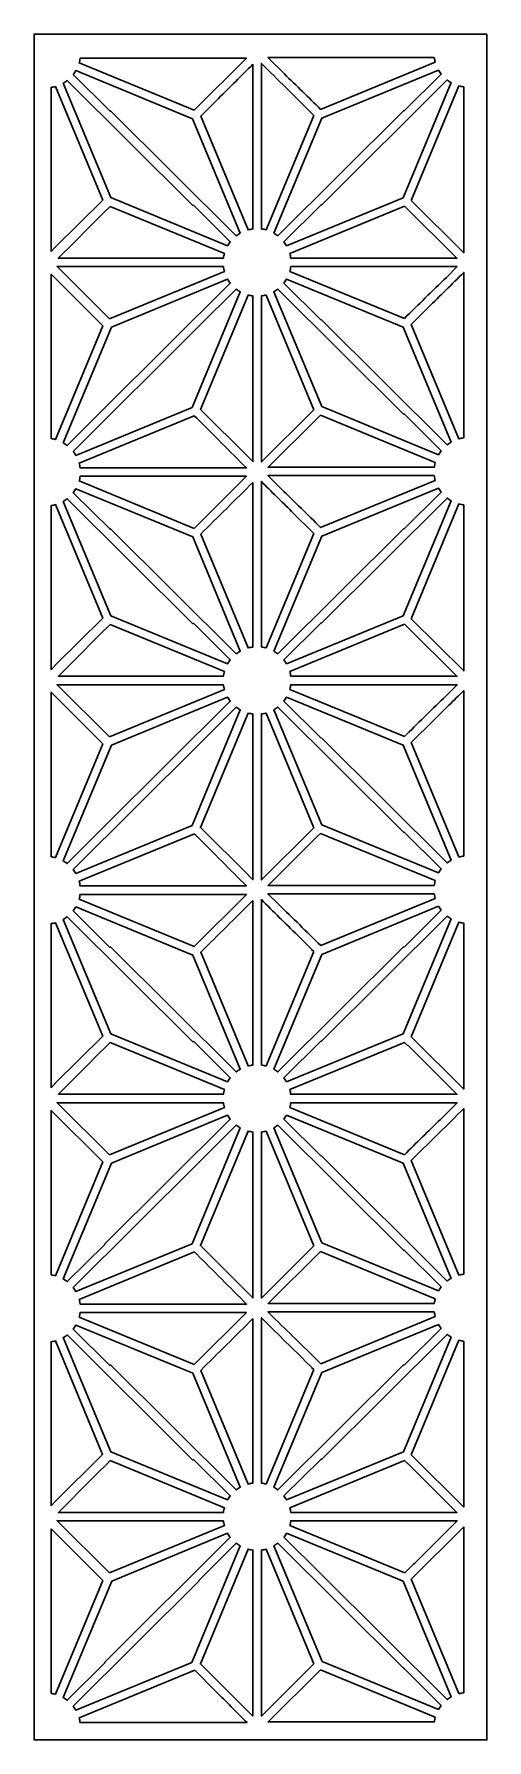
# Model space of a CAD drawing. Header units: centimetres. Extents: x 1.5 to 6.1, y -8.6 to 8.6.
import ezdxf

# ---------------------------------------------------------------- set-up
doc = ezdxf.new("R2010")
doc.units = ezdxf.units.CM
doc.header["$MEASUREMENT"] = 0
doc.layers.add('layer 1', color=7, linetype='Continuous')

msp = doc.modelspace()

# ---------------------------------------------------------------- linework, layer by layer
at = {"layer": 'layer 1', "color": 250, "lineweight": 30}
for points, knots in [([(6.0624, 8.60076), (6.0624, 8.60076), (6.0624, 8.60076), (6.0624, 8.60076), (6.0624, 8.60076), (6.0624, 8.60076), (6.0624, 8.1259), (6.0624, 8.1259), (6.0624, 8.1259), (6.0624, 8.1259), (6.0624, 8.06053), (6.0624, 8.06053), (6.0624, 8.06053), (6.0624, 8.06053), (6.0624, 7.83849), (6.0624, 7.83849), (6.0624, 7.83849), (6.0624, 7.83849), (6.0624, 6.54777), (6.0624, 6.54777), (6.0624, 6.54777), (6.0624, 6.54777), (6.0624, 6.42354), (6.0624, 6.42354), (6.0624, 6.42354), (6.0624, 6.42354), (6.0624, 6.16803), (6.0624, 6.16803), (6.0624, 6.16803), (6.0624, 6.16803), (6.0624, 6.04775), (6.0624, 6.04775), (6.0624, 6.04775), (6.0624, 6.04775), (6.0624, 4.76942), (6.0624, 4.76942), (6.0624, 4.76942), (6.0624, 4.76942), (6.0624, 4.54738), (6.0624, 4.54738), (6.0624, 4.54738), (6.0624, 4.54738), (6.0624, 4.482), (6.0624, 4.482), (6.0624, 4.482), (6.0624, 4.482), (6.0624, 3.91857), (6.0624, 3.91857), (6.0624, 3.91857), (6.0624, 3.91857), (6.0624, 3.8532), (6.0624, 3.8532), (6.0624, 3.8532), (6.0624, 3.8532), (6.0624, 3.63116), (6.0624, 3.63116), (6.0624, 3.63116), (6.0624, 3.63116), (6.0624, 2.34044), (6.0624, 2.34044), (6.0624, 2.34044), (6.0624, 2.34044), (6.0624, 2.21621), (6.0624, 2.21621), (6.0624, 2.21621), (6.0624, 2.21621), (6.0624, 1.96069), (6.0624, 1.96069), (6.0624, 1.96069), (6.0624, 1.96069), (6.0624, 1.84042), (6.0624, 1.84042), (6.0624, 1.84042), (6.0624, 1.84042), (6.0624, 0.56208), (6.0624, 0.56208), (6.0624, 0.56208), (6.0624, 0.56208), (6.0624, 0.34004), (6.0624, 0.34004), (6.0624, 0.34004), (6.0624, 0.34004), (6.0624, 0.27467), (6.0624, 0.27467), (6.0624, 0.27467), (6.0624, 0.27467), (6.0624, -0.28876), (6.0624, -0.28876), (6.0624, -0.28876), (6.0624, -0.28876), (6.0624, -0.35413), (6.0624, -0.35413), (6.0624, -0.35413), (6.0624, -0.35413), (6.0624, -0.57617), (6.0624, -0.57617), (6.0624, -0.57617), (6.0624, -0.57617), (6.0624, -1.8669), (6.0624, -1.8669), (6.0624, -1.8669), (6.0624, -1.8669), (6.0624, -1.99112), (6.0624, -1.99112), (6.0624, -1.99112), (6.0624, -1.99112), (6.0624, -2.24664), (6.0624, -2.24664), (6.0624, -2.24664), (6.0624, -2.24664), (6.0624, -2.36692), (6.0624, -2.36692), (6.0624, -2.36692), (6.0624, -2.36692), (6.0624, -3.64525), (6.0624, -3.64525), (6.0624, -3.64525), (6.0624, -3.64525), (6.0624, -3.86729), (6.0624, -3.86729), (6.0624, -3.86729), (6.0624, -3.86729), (6.0624, -3.93266), (6.0624, -3.93266), (6.0624, -3.93266), (6.0624, -3.93266), (6.0624, -4.4961), (6.0624, -4.4961), (6.0624, -4.4961), (6.0624, -4.4961), (6.0624, -4.56147), (6.0624, -4.56147), (6.0624, -4.56147), (6.0624, -4.56147), (6.0624, -4.78351), (6.0624, -4.78351), (6.0624, -4.78351), (6.0624, -4.78351), (6.0624, -6.07423), (6.0624, -6.07423), (6.0624, -6.07423), (6.0624, -6.07423), (6.0624, -6.19846), (6.0624, -6.19846), (6.0624, -6.19846), (6.0624, -6.19846), (6.0624, -6.45792), (6.0624, -6.45792), (6.0624, -6.45792), (6.0624, -6.45792), (6.0624, -6.57819), (6.0624, -6.57819), (6.0624, -6.57819), (6.0624, -6.57819), (6.0624, -7.85653), (6.0624, -7.85653), (6.0624, -7.85653), (6.0624, -7.85653), (6.0624, -8.07857), (6.0624, -8.07857), (6.0624, -8.07857), (6.0624, -8.07857), (6.0624, -8.14394), (6.0624, -8.14394), (6.0624, -8.14394), (6.0624, -8.14394), (6.0624, -8.56335), (6.0624, -8.56335), (6.0624, -8.56335), (6.0624, -8.56335), (6.0624, -8.56335), (6.0624, -8.56335), (6.0624, -8.56335), (6.0624, -8.56335), (5.42499, -8.56335), (5.42499, -8.56335), (5.42499, -8.56335), (5.42499, -8.56335), (5.42499, -8.56335), (5.42499, -8.56335), (5.42499, -8.56335), (5.42499, -8.56335), (3.95188, -8.56335), (3.95188, -8.56335), (3.95188, -8.56335), (3.95188, -8.56335), (3.95188, -8.56335), (3.95188, -8.56335), (3.95188, -8.56335), (3.95188, -8.56335), (3.82672, -8.56335), (3.82672, -8.56335), (3.82672, -8.56335), (3.82672, -8.56335), (3.82672, -8.56335), (3.82672, -8.56335), (3.82672, -8.56335), (3.82672, -8.56335), (3.67664, -8.56335), (3.67664, -8.56335), (3.67664, -8.56335), (3.67664, -8.56335), (3.67664, -8.56335), (3.67664, -8.56335), (3.67664, -8.56335), (3.67664, -8.56335), (3.55099, -8.56335), (3.55099, -8.56335), (3.55099, -8.56335), (3.55099, -8.56335), (3.55099, -8.56335), (3.55099, -8.56335), (3.55099, -8.56335), (3.55099, -8.56335), (2.05585, -8.56335), (2.05585, -8.56335), (2.05585, -8.56335), (2.05585, -8.56335), (2.05585, -8.56335), (2.05585, -8.56335), (2.05585, -8.56335), (2.05585, -8.56335), (1.50051, -8.56335), (1.50051, -8.56335), (1.50051, -8.56335), (1.50051, -8.56335), (1.50051, -8.56335), (1.50051, -8.56335), (1.50051, -8.56335), (1.50051, -8.56335), (1.50051, -8.02241), (1.50051, -8.02241), (1.50051, -8.02241), (1.50051, -8.02241), (1.50051, -6.5084), (1.50051, -6.5084), (1.50051, -6.5084), (1.50051, -6.5084), (1.50051, -6.3811), (1.50051, -6.3811), (1.50051, -6.3811), (1.50051, -6.3811), (1.50051, -6.36546), (1.50051, -6.36546), (1.50051, -6.36546), (1.50051, -6.36546), (1.50051, -6.28049), (1.50051, -6.28049), (1.50051, -6.28049), (1.50051, -6.28049), (1.50051, -6.26709), (1.50051, -6.26709), (1.50051, -6.26709), (1.50051, -6.26709), (1.50051, -6.1467), (1.50051, -6.1467), (1.50051, -6.1467), (1.50051, -6.1467), (1.50051, -4.63044), (1.50051, -4.63044), (1.50051, -4.63044), (1.50051, -4.63044), (1.50051, -3.81113), (1.50051, -3.81113), (1.50051, -3.81113), (1.50051, -3.81113), (1.50051, -2.29875), (1.50051, -2.29875), (1.50051, -2.29875), (1.50051, -2.29875), (1.50051, -2.17449), (1.50051, -2.17449), (1.50051, -2.17449), (1.50051, -2.17449), (1.50051, -2.15885), (1.50051, -2.15885), (1.50051, -2.15885), (1.50051, -2.15885), (1.50051, -2.07388), (1.50051, -2.07388), (1.50051, -2.07388), (1.50051, -2.07388), (1.50051, -2.06048), (1.50051, -2.06048), (1.50051, -2.06048), (1.50051, -2.06048), (1.50051, -1.93937), (1.50051, -1.93937), (1.50051, -1.93937), (1.50051, -1.93937), (1.50051, -0.42311), (1.50051, -0.42311), (1.50051, -0.42311), (1.50051, -0.42311), (1.50051, 0.3962), (1.50051, 0.3962), (1.50051, 0.3962), (1.50051, 0.3962), (1.50051, 1.90785), (1.50051, 1.90785), (1.50051, 1.90785), (1.50051, 1.90785), (1.50051, 2.03211), (1.50051, 2.03211), (1.50051, 2.03211), (1.50051, 2.03211), (1.50051, 2.04775), (1.50051, 2.04775), (1.50051, 2.04775), (1.50051, 2.04775), (1.50051, 2.13272), (1.50051, 2.13272), (1.50051, 2.13272), (1.50051, 2.13272), (1.50051, 2.14612), (1.50051, 2.14612), (1.50051, 2.14612), (1.50051, 2.14612), (1.50051, 2.26797), (1.50051, 2.26797), (1.50051, 2.26797), (1.50051, 2.26797), (1.50051, 3.78423), (1.50051, 3.78423), (1.50051, 3.78423), (1.50051, 3.78423), (1.50051, 4.60353), (1.50051, 4.60353), (1.50051, 4.60353), (1.50051, 4.60353), (1.50051, 6.11446), (1.50051, 6.11446), (1.50051, 6.11446), (1.50051, 6.11446), (1.50051, 6.23872), (1.50051, 6.23872), (1.50051, 6.23872), (1.50051, 6.23872), (1.50051, 6.25436), (1.50051, 6.25436), (1.50051, 6.25436), (1.50051, 6.25436), (1.50051, 6.33933), (1.50051, 6.33933), (1.50051, 6.33933), (1.50051, 6.33933), (1.50051, 6.35272), (1.50051, 6.35272), (1.50051, 6.35272), (1.50051, 6.35272), (1.50051, 6.4753), (1.50051, 6.4753), (1.50051, 6.4753), (1.50051, 6.4753), (1.50051, 7.99156), (1.50051, 7.99156), (1.50051, 7.99156), (1.50051, 7.99156), (1.50051, 8.60076), (1.50051, 8.60076), (1.50051, 8.60076), (1.50051, 8.60076), (1.50051, 8.60076), (1.50051, 8.60076), (1.50051, 8.60076), (1.50051, 8.60076), (1.90171, 8.60076), (1.90171, 8.60076), (1.90171, 8.60076), (1.90171, 8.60076), (1.90171, 8.60076), (1.90171, 8.60076), (1.90171, 8.60076), (1.90171, 8.60076), (1.99823, 8.60076), (1.99823, 8.60076), (1.99823, 8.60076), (1.99823, 8.60076), (1.99823, 8.60076), (1.99823, 8.60076), (1.99823, 8.60076), (1.99823, 8.60076), (2.22175, 8.60076), (2.22175, 8.60076), (2.22175, 8.60076), (2.22175, 8.60076), (2.22175, 8.60076), (2.22175, 8.60076), (2.22175, 8.60076), (2.22175, 8.60076), (3.48136, 8.60076), (3.48136, 8.60076), (3.48136, 8.60076), (3.48136, 8.60076), (3.48136, 8.60076), (3.48136, 8.60076), (3.48136, 8.60076), (3.48136, 8.60076), (3.61113, 8.60076), (3.61113, 8.60076), (3.61113, 8.60076), (3.61113, 8.60076), (3.61113, 8.60076), (3.61113, 8.60076), (3.61113, 8.60076), (3.61113, 8.60076), (3.70449, 8.60076), (3.70449, 8.60076), (3.70449, 8.60076), (3.70449, 8.60076), (3.70449, 8.60076), (3.70449, 8.60076), (3.70449, 8.60076), (3.70449, 8.60076), (3.79003, 8.60076), (3.79003, 8.60076), (3.79003, 8.60076), (3.79003, 8.60076), (3.79003, 8.60076), (3.79003, 8.60076), (3.79003, 8.60076), (3.79003, 8.60076), (3.88871, 8.60076), (3.88871, 8.60076), (3.88871, 8.60076), (3.88871, 8.60076), (3.88871, 8.60076), (3.88871, 8.60076), (3.88871, 8.60076), (3.88871, 8.60076), (4.00995, 8.60076), (4.00995, 8.60076), (4.00995, 8.60076), (4.00995, 8.60076), (4.00995, 8.60076), (4.00995, 8.60076), (4.00995, 8.60076), (4.00995, 8.60076), (5.29025, 8.60076), (5.29025, 8.60076), (5.29025, 8.60076), (5.29025, 8.60076), (5.29025, 8.60076), (5.29025, 8.60076), (5.29025, 8.60076), (5.29025, 8.60076), (5.51376, 8.60076), (5.51376, 8.60076), (5.51376, 8.60076), (5.51376, 8.60076), (5.51376, 8.60076), (5.51376, 8.60076), (5.51376, 8.60076), (5.51376, 8.60076), (5.59013, 8.60076), (5.59013, 8.60076), (5.59013, 8.60076), (5.59013, 8.60076), (5.59013, 8.60076), (5.59013, 8.60076), (5.59013, 8.60076), (5.59013, 8.60076), (6.0624, 8.60076), (6.0624, 8.60076)], [0, 0, 0, 0, 0.00854701, 0.00854701, 0.00854701, 0.00854701, 0.01709402, 0.01709402, 0.01709402, 0.01709402, 0.02564103, 0.02564103, 0.02564103, 0.02564103, 0.03418803, 0.03418803, 0.03418803, 0.03418803, 0.04273504, 0.04273504, 0.04273504, 0.04273504, 0.05128205, 0.05128205, 0.05128205, 0.05128205, 0.05982906, 0.05982906, 0.05982906, 0.05982906, 0.06837607, 0.06837607, 0.06837607, 0.06837607, 0.07692308, 0.07692308, 0.07692308, 0.07692308, 0.08547009, 0.08547009, 0.08547009, 0.08547009, 0.09401709, 0.09401709, 0.09401709, 0.09401709, 0.1025641, 0.1025641, 0.1025641, 0.1025641, 0.11111111, 0.11111111, 0.11111111, 0.11111111, 0.11965812, 0.11965812, 0.11965812, 0.11965812, 0.12820513, 0.12820513, 0.12820513, 0.12820513, 0.13675214, 0.13675214, 0.13675214, 0.13675214, 0.14529915, 0.14529915, 0.14529915, 0.14529915, 0.15384615, 0.15384615, 0.15384615, 0.15384615, 0.16239316, 0.16239316, 0.16239316, 0.16239316, 0.17094017, 0.17094017, 0.17094017, 0.17094017, 0.17948718, 0.17948718, 0.17948718, 0.17948718, 0.18803419, 0.18803419, 0.18803419, 0.18803419, 0.1965812, 0.1965812, 0.1965812, 0.1965812, 0.20512821, 0.20512821, 0.20512821, 0.20512821, 0.21367521, 0.21367521, 0.21367521, 0.21367521, 0.22222222, 0.22222222, 0.22222222, 0.22222222, 0.23076923, 0.23076923, 0.23076923, 0.23076923, 0.23931624, 0.23931624, 0.23931624, 0.23931624, 0.24786325, 0.24786325, 0.24786325, 0.24786325, 0.25641026, 0.25641026, 0.25641026, 0.25641026, 0.26495726, 0.26495726, 0.26495726, 0.26495726, 0.27350427, 0.27350427, 0.27350427, 0.27350427, 0.28205128, 0.28205128, 0.28205128, 0.28205128, 0.29059829, 0.29059829, 0.29059829, 0.29059829, 0.2991453, 0.2991453, 0.2991453, 0.2991453, 0.30769231, 0.30769231, 0.30769231, 0.30769231, 0.31623932, 0.31623932, 0.31623932, 0.31623932, 0.32478632, 0.32478632, 0.32478632, 0.32478632, 0.33333333, 0.33333333, 0.33333333, 0.33333333, 0.34188034, 0.34188034, 0.34188034, 0.34188034, 0.35042735, 0.35042735, 0.35042735, 0.35042735, 0.35897436, 0.35897436, 0.35897436, 0.35897436, 0.36752137, 0.36752137, 0.36752137, 0.36752137, 0.37606838, 0.37606838, 0.37606838, 0.37606838, 0.38461538, 0.38461538, 0.38461538, 0.38461538, 0.39316239, 0.39316239, 0.39316239, 0.39316239, 0.4017094, 0.4017094, 0.4017094, 0.4017094, 0.41025641, 0.41025641, 0.41025641, 0.41025641, 0.41880342, 0.41880342, 0.41880342, 0.41880342, 0.42735043, 0.42735043, 0.42735043, 0.42735043, 0.43589744, 0.43589744, 0.43589744, 0.43589744, 0.44444444, 0.44444444, 0.44444444, 0.44444444, 0.45299145, 0.45299145, 0.45299145, 0.45299145, 0.46153846, 0.46153846, 0.46153846, 0.46153846, 0.47008547, 0.47008547, 0.47008547, 0.47008547, 0.47863248, 0.47863248, 0.47863248, 0.47863248, 0.48717949, 0.48717949, 0.48717949, 0.48717949, 0.4957265, 0.4957265, 0.4957265, 0.4957265, 0.5042735, 0.5042735, 0.5042735, 0.5042735, 0.51282051, 0.51282051, 0.51282051, 0.51282051, 0.52136752, 0.52136752, 0.52136752, 0.52136752, 0.52991453, 0.52991453, 0.52991453, 0.52991453, 0.53846154, 0.53846154, 0.53846154, 0.53846154, 0.54700855, 0.54700855, 0.54700855, 0.54700855, 0.55555556, 0.55555556, 0.55555556, 0.55555556, 0.56410256, 0.56410256, 0.56410256, 0.56410256, 0.57264957, 0.57264957, 0.57264957, 0.57264957, 0.58119658, 0.58119658, 0.58119658, 0.58119658, 0.58974359, 0.58974359, 0.58974359, 0.58974359, 0.5982906, 0.5982906, 0.5982906, 0.5982906, 0.60683761, 0.60683761, 0.60683761, 0.60683761, 0.61538462, 0.61538462, 0.61538462, 0.61538462, 0.62393162, 0.62393162, 0.62393162, 0.62393162, 0.63247863, 0.63247863, 0.63247863, 0.63247863, 0.64102564, 0.64102564, 0.64102564, 0.64102564, 0.64957265, 0.64957265, 0.64957265, 0.64957265, 0.65811966, 0.65811966, 0.65811966, 0.65811966, 0.66666667, 0.66666667, 0.66666667, 0.66666667, 0.67521368, 0.67521368, 0.67521368, 0.67521368, 0.68376068, 0.68376068, 0.68376068, 0.68376068, 0.69230769, 0.69230769, 0.69230769, 0.69230769, 0.7008547, 0.7008547, 0.7008547, 0.7008547, 0.70940171, 0.70940171, 0.70940171, 0.70940171, 0.71794872, 0.71794872, 0.71794872, 0.71794872, 0.72649573, 0.72649573, 0.72649573, 0.72649573, 0.73504274, 0.73504274, 0.73504274, 0.73504274, 0.74358974, 0.74358974, 0.74358974, 0.74358974, 0.75213675, 0.75213675, 0.75213675, 0.75213675, 0.76068376, 0.76068376, 0.76068376, 0.76068376, 0.76923077, 0.76923077, 0.76923077, 0.76923077, 0.77777778, 0.77777778, 0.77777778, 0.77777778, 0.78632479, 0.78632479, 0.78632479, 0.78632479, 0.79487179, 0.79487179, 0.79487179, 0.79487179, 0.8034188, 0.8034188, 0.8034188, 0.8034188, 0.81196581, 0.81196581, 0.81196581, 0.81196581, 0.82051282, 0.82051282, 0.82051282, 0.82051282, 0.82905983, 0.82905983, 0.82905983, 0.82905983, 0.83760684, 0.83760684, 0.83760684, 0.83760684, 0.84615385, 0.84615385, 0.84615385, 0.84615385, 0.85470085, 0.85470085, 0.85470085, 0.85470085, 0.86324786, 0.86324786, 0.86324786, 0.86324786, 0.87179487, 0.87179487, 0.87179487, 0.87179487, 0.88034188, 0.88034188, 0.88034188, 0.88034188, 0.88888889, 0.88888889, 0.88888889, 0.88888889, 0.8974359, 0.8974359, 0.8974359, 0.8974359, 0.90598291, 0.90598291, 0.90598291, 0.90598291, 0.91452991, 0.91452991, 0.91452991, 0.91452991, 0.92307692, 0.92307692, 0.92307692, 0.92307692, 0.93162393, 0.93162393, 0.93162393, 0.93162393, 0.94017094, 0.94017094, 0.94017094, 0.94017094, 0.94871795, 0.94871795, 0.94871795, 0.94871795, 0.95726496, 0.95726496, 0.95726496, 0.95726496, 0.96581197, 0.96581197, 0.96581197, 0.96581197, 0.97435897, 0.97435897, 0.97435897, 0.97435897, 0.98290598, 0.98290598, 0.98290598, 0.98290598, 1, 1, 1, 1]), ([(3.11308, 7.8349), (3.11308, 7.8349), (3.64039, 8.35873), (3.64039, 8.35873), (3.64039, 8.35873), (3.64039, 8.35873), (1.9643, 8.35873), (1.9643, 8.35873), (1.9643, 8.35873), (1.96227, 8.3426), (1.9591, 8.32682), (1.95487, 8.31148), (1.95487, 8.31148), (1.95487, 8.31148), (3.11308, 7.8349), (3.11308, 7.8349)], [0, 0, 0, 0, 0.2, 0.2, 0.2, 0.2, 0.4, 0.4, 0.4, 0.4, 0.6, 0.6, 0.6, 0.6, 1, 1, 1, 1]), ([(3.70449, 8.29784), (3.5896, 8.18254), (3.47328, 8.06775), (3.35807, 7.95385), (3.35807, 7.95385), (3.35807, 7.95385), (3.17934, 7.7763), (3.17934, 7.7763), (3.17934, 7.7763), (3.17934, 7.7763), (3.65693, 6.6309), (3.65693, 6.6309), (3.65693, 6.6309), (3.67238, 6.63509), (3.68825, 6.63825), (3.70449, 6.64027), (3.70449, 6.64027), (3.70449, 6.64027), (3.70449, 8.29784), (3.70449, 8.29784)], [0, 0, 0, 0, 0.16666667, 0.16666667, 0.16666667, 0.16666667, 0.33333333, 0.33333333, 0.33333333, 0.33333333, 0.5, 0.5, 0.5, 0.5, 0.66666667, 0.66666667, 0.66666667, 0.66666667, 1, 1, 1, 1]), ([(4.04061, 8.0592), (3.95645, 8.14169), (3.8725, 8.2241), (3.79003, 8.30648), (3.79003, 8.30648), (3.79003, 8.30648), (3.79003, 6.64029), (3.79003, 6.64029), (3.79003, 6.64029), (3.80626, 6.63827), (3.82215, 6.63512), (3.8376, 6.63093), (3.8376, 6.63093), (3.8376, 6.63093), (4.31817, 7.78347), (4.31817, 7.78347), (4.31817, 7.78347), (4.31817, 7.78347), (4.04061, 8.0592), (4.04061, 8.0592)], [0, 0, 0, 0, 0.16666667, 0.16666667, 0.16666667, 0.16666667, 0.33333333, 0.33333333, 0.33333333, 0.33333333, 0.5, 0.5, 0.5, 0.5, 0.66666667, 0.66666667, 0.66666667, 0.66666667, 1, 1, 1, 1]), ([(5.53212, 8.36514), (5.53414, 8.349), (5.53731, 8.33323), (5.54154, 8.31788), (5.54154, 8.31788), (5.54154, 8.31788), (4.387, 7.84281), (4.387, 7.84281), (4.387, 7.84281), (4.26624, 7.96296), (4.14426, 8.08175), (4.02204, 8.20022), (4.02204, 8.20022), (4.02204, 8.20022), (3.85603, 8.36514), (3.85603, 8.36514), (3.85603, 8.36514), (3.85603, 8.36514), (5.53212, 8.36514), (5.53212, 8.36514)], [0, 0, 0, 0, 0.16666667, 0.16666667, 0.16666667, 0.16666667, 0.33333333, 0.33333333, 0.33333333, 0.33333333, 0.5, 0.5, 0.5, 0.5, 0.66666667, 0.66666667, 0.66666667, 0.66666667, 1, 1, 1, 1]), ([(5.22638, 7.82695), (5.22638, 7.82695), (5.60128, 8.19938), (5.60128, 8.19938), (5.60128, 8.19938), (5.59138, 8.21204), (5.58236, 8.2254), (5.57431, 8.23939), (5.57431, 8.23939), (5.57431, 8.23939), (4.39925, 7.75588), (4.39925, 7.75588), (4.39925, 7.75588), (4.39925, 7.75588), (3.9166, 6.59837), (3.9166, 6.59837), (3.9166, 6.59837), (3.93069, 6.59037), (3.94414, 6.58141), (3.95688, 6.57157), (3.95688, 6.57157), (3.95688, 6.57157), (5.22349, 7.82982), (5.22349, 7.82982), (5.22349, 7.82982), (5.22349, 7.82982), (5.22638, 7.82695), (5.22638, 7.82695)], [0, 0, 0, 0, 0.125, 0.125, 0.125, 0.125, 0.25, 0.25, 0.25, 0.25, 0.375, 0.375, 0.375, 0.375, 0.5, 0.5, 0.5, 0.5, 0.625, 0.625, 0.625, 0.625, 0.75, 0.75, 0.75, 0.75, 1, 1, 1, 1]), ([(1.67158, 6.41199), (1.67158, 6.41199), (1.67158, 8.06467), (1.67158, 8.06467), (1.67158, 8.06467), (1.68651, 8.06669), (1.70112, 8.06967), (1.71537, 8.07354), (1.71537, 8.07354), (1.71537, 8.07354), (2.19207, 6.93028), (2.19207, 6.93028), (2.19207, 6.93028), (2.19207, 6.93028), (1.71095, 6.45298), (1.71095, 6.45298), (1.71095, 6.45298), (1.71095, 6.45298), (1.71116, 6.45218), (1.71116, 6.45218), (1.71116, 6.45218), (1.71116, 6.45218), (1.67158, 6.41199), (1.67158, 6.41199)], [0, 0, 0, 0, 0.14285714, 0.14285714, 0.14285714, 0.14285714, 0.28571429, 0.28571429, 0.28571429, 0.28571429, 0.42857143, 0.42857143, 0.42857143, 0.42857143, 0.57142857, 0.57142857, 0.57142857, 0.57142857, 0.71428571, 0.71428571, 0.71428571, 0.71428571, 1, 1, 1, 1]), ([(3.10643, 6.87977), (3.10643, 6.87977), (3.10126, 6.87464), (3.10126, 6.87464), (3.10126, 6.87464), (3.10126, 6.87464), (1.83465, 8.13289), (1.83465, 8.13289), (1.83465, 8.13289), (1.82191, 8.12306), (1.80846, 8.11409), (1.79438, 8.1061), (1.79438, 8.1061), (1.79438, 8.1061), (2.27419, 6.95538), (2.27419, 6.95538), (2.27419, 6.95538), (2.27419, 6.95538), (3.45019, 6.47148), (3.45019, 6.47148), (3.45019, 6.47148), (3.45824, 6.48546), (3.46725, 6.49883), (3.47716, 6.51149), (3.47716, 6.51149), (3.47716, 6.51149), (3.10643, 6.87977), (3.10643, 6.87977)], [0, 0, 0, 0, 0.125, 0.125, 0.125, 0.125, 0.25, 0.25, 0.25, 0.25, 0.375, 0.375, 0.375, 0.375, 0.5, 0.5, 0.5, 0.5, 0.625, 0.625, 0.625, 0.625, 0.75, 0.75, 0.75, 0.75, 1, 1, 1, 1]), ([(3.0981, 7.74909), (3.0981, 7.74909), (1.9221, 8.23299), (1.9221, 8.23299), (1.9221, 8.23299), (1.91405, 8.219), (1.90503, 8.20564), (1.89513, 8.19298), (1.89513, 8.19298), (1.89513, 8.19298), (2.26586, 7.82469), (2.26586, 7.82469), (2.26586, 7.82469), (2.26586, 7.82469), (2.27103, 7.82982), (2.27103, 7.82982), (2.27103, 7.82982), (2.27103, 7.82982), (3.53764, 6.57157), (3.53764, 6.57157), (3.53764, 6.57157), (3.55038, 6.5814), (3.56383, 6.59037), (3.57792, 6.59836), (3.57792, 6.59836), (3.57792, 6.59836), (3.0981, 7.74909), (3.0981, 7.74909)], [0, 0, 0, 0, 0.125, 0.125, 0.125, 0.125, 0.25, 0.25, 0.25, 0.25, 0.375, 0.375, 0.375, 0.375, 0.5, 0.5, 0.5, 0.5, 0.625, 0.625, 0.625, 0.625, 0.75, 0.75, 0.75, 0.75, 1, 1, 1, 1]), ([(5.2194, 6.95499), (5.2194, 6.95499), (5.70205, 8.11251), (5.70205, 8.11251), (5.70205, 8.11251), (5.68796, 8.1205), (5.67451, 8.12947), (5.66177, 8.1393), (5.66177, 8.1393), (5.66177, 8.1393), (4.39516, 6.88105), (4.39516, 6.88105), (4.39516, 6.88105), (4.39516, 6.88105), (4.39227, 6.88392), (4.39227, 6.88392), (4.39227, 6.88392), (4.39227, 6.88392), (4.01736, 6.51149), (4.01736, 6.51149), (4.01736, 6.51149), (4.02726, 6.49883), (4.03628, 6.48547), (4.04433, 6.47148), (4.04433, 6.47148), (4.04433, 6.47148), (5.2194, 6.95499), (5.2194, 6.95499)], [0, 0, 0, 0, 0.125, 0.125, 0.125, 0.125, 0.25, 0.25, 0.25, 0.25, 0.375, 0.375, 0.375, 0.375, 0.5, 0.5, 0.5, 0.5, 0.625, 0.625, 0.625, 0.625, 0.75, 0.75, 0.75, 0.75, 1, 1, 1, 1]), ([(5.29981, 6.92581), (5.29981, 6.92581), (5.78106, 8.07997), (5.78106, 8.07997), (5.78106, 8.07997), (5.79651, 8.07578), (5.81238, 8.07262), (5.82862, 8.0706), (5.82862, 8.0706), (5.82862, 8.0706), (5.82862, 6.4005), (5.82862, 6.4005), (5.82862, 6.4005), (5.82862, 6.4005), (5.29981, 6.92581), (5.29981, 6.92581)], [0, 0, 0, 0, 0.2, 0.2, 0.2, 0.2, 0.4, 0.4, 0.4, 0.4, 0.6, 0.6, 0.6, 0.6, 1, 1, 1, 1]), ([(2.26564, 6.86692), (2.26564, 6.86692), (2.23236, 6.83366), (2.23236, 6.83366), (2.23236, 6.83366), (2.23236, 6.83366), (2.23203, 6.83443), (2.23203, 6.83443), (2.23203, 6.83443), (2.06905, 6.67252), (1.9066, 6.5065), (1.74426, 6.34574), (1.74426, 6.34574), (1.74426, 6.34574), (3.40799, 6.34574), (3.40799, 6.34574), (3.40799, 6.34574), (3.41002, 6.36187), (3.41319, 6.37764), (3.41741, 6.39299), (3.41741, 6.39299), (3.41741, 6.39299), (2.26564, 6.86692), (2.26564, 6.86692)], [0, 0, 0, 0, 0.14285714, 0.14285714, 0.14285714, 0.14285714, 0.28571429, 0.28571429, 0.28571429, 0.28571429, 0.42857143, 0.42857143, 0.42857143, 0.42857143, 0.57142857, 0.57142857, 0.57142857, 0.57142857, 0.71428571, 0.71428571, 0.71428571, 0.71428571, 1, 1, 1, 1]), ([(5.2337, 6.86891), (5.2337, 6.86891), (4.0771, 6.39299), (4.0771, 6.39299), (4.0771, 6.39299), (4.08132, 6.37764), (4.0845, 6.36187), (4.08653, 6.34574), (4.08653, 6.34574), (4.08653, 6.34574), (5.76035, 6.34574), (5.76035, 6.34574), (5.76035, 6.34574), (5.76035, 6.34574), (5.2337, 6.86891), (5.2337, 6.86891)], [0, 0, 0, 0, 0.2, 0.2, 0.2, 0.2, 0.4, 0.4, 0.4, 0.4, 0.6, 0.6, 0.6, 0.6, 1, 1, 1, 1]), ([(1.67158, 4.53041), (1.67158, 4.53041), (1.67158, 6.18485), (1.67158, 6.18485), (1.67158, 6.18485), (1.67158, 6.18485), (2.19295, 5.66693), (2.19295, 5.66693), (2.19295, 5.66693), (2.19295, 5.66693), (1.71536, 4.52153), (1.71536, 4.52153), (1.71536, 4.52153), (1.70111, 4.5254), (1.6865, 4.52839), (1.67158, 4.53041)], [0, 0, 0, 0, 0.2, 0.2, 0.2, 0.2, 0.4, 0.4, 0.4, 0.4, 0.6, 0.6, 0.6, 0.6, 1, 1, 1, 1]), ([(2.25921, 5.73694), (2.25921, 5.73694), (1.73191, 6.26077), (1.73191, 6.26077), (1.73191, 6.26077), (1.73191, 6.26077), (3.40799, 6.26077), (3.40799, 6.26077), (3.40799, 6.26077), (3.41002, 6.24464), (3.41319, 6.22886), (3.41742, 6.21351), (3.41742, 6.21351), (3.41742, 6.21351), (2.25921, 5.73694), (2.25921, 5.73694)], [0, 0, 0, 0, 0.2, 0.2, 0.2, 0.2, 0.4, 0.4, 0.4, 0.4, 0.6, 0.6, 0.6, 0.6, 1, 1, 1, 1]), ([(5.23064, 5.73885), (5.37057, 5.87809), (5.51214, 6.0155), (5.65383, 6.1527), (5.65383, 6.1527), (5.65383, 6.1527), (5.76261, 6.26077), (5.76261, 6.26077), (5.76261, 6.26077), (5.76261, 6.26077), (4.08653, 6.26077), (4.08653, 6.26077), (4.08653, 6.26077), (4.0845, 6.24463), (4.08133, 6.22886), (4.07711, 6.21351), (4.07711, 6.21351), (4.07711, 6.21351), (5.23064, 5.73885), (5.23064, 5.73885)], [0, 0, 0, 0, 0.16666667, 0.16666667, 0.16666667, 0.16666667, 0.33333333, 0.33333333, 0.33333333, 0.33333333, 0.5, 0.5, 0.5, 0.5, 0.66666667, 0.66666667, 0.66666667, 0.66666667, 1, 1, 1, 1]), ([(5.46929, 5.84821), (5.46929, 5.84821), (5.32155, 5.70145), (5.32155, 5.70145), (5.32155, 5.70145), (5.32155, 5.70145), (5.32177, 5.70136), (5.32177, 5.70136), (5.32177, 5.70136), (5.32177, 5.70136), (5.30053, 5.68038), (5.30053, 5.68038), (5.30053, 5.68038), (5.30053, 5.68038), (5.78105, 4.52796), (5.78105, 4.52796), (5.78105, 4.52796), (5.7965, 4.53216), (5.81238, 4.53531), (5.82862, 4.53732), (5.82862, 4.53732), (5.82862, 4.53732), (5.82862, 6.20211), (5.82862, 6.20211), (5.82862, 6.20211), (5.71063, 6.08425), (5.58962, 5.96634), (5.46929, 5.84821)], [0, 0, 0, 0, 0.125, 0.125, 0.125, 0.125, 0.25, 0.25, 0.25, 0.25, 0.375, 0.375, 0.375, 0.375, 0.5, 0.5, 0.5, 0.5, 0.625, 0.625, 0.625, 0.625, 0.75, 0.75, 0.75, 0.75, 1, 1, 1, 1]), ([(2.27993, 5.65349), (2.27993, 5.65349), (1.79437, 4.48899), (1.79437, 4.48899), (1.79437, 4.48899), (1.80846, 4.48099), (1.82191, 4.47203), (1.83465, 4.4622), (1.83465, 4.4622), (1.83465, 4.4622), (2.21112, 4.83619), (2.21112, 4.83619), (2.21112, 4.83619), (2.21112, 4.83619), (2.21054, 4.83676), (2.21054, 4.83676), (2.21054, 4.83676), (2.21054, 4.83676), (3.47716, 6.09502), (3.47716, 6.09502), (3.47716, 6.09502), (3.46726, 6.10767), (3.45824, 6.12104), (3.45019, 6.13503), (3.45019, 6.13503), (3.45019, 6.13503), (2.27993, 5.65349), (2.27993, 5.65349)], [0, 0, 0, 0, 0.125, 0.125, 0.125, 0.125, 0.25, 0.25, 0.25, 0.25, 0.375, 0.375, 0.375, 0.375, 0.5, 0.5, 0.5, 0.5, 0.625, 0.625, 0.625, 0.625, 0.75, 0.75, 0.75, 0.75, 1, 1, 1, 1]), ([(3.16117, 5.66094), (3.16117, 5.66094), (3.16175, 5.66037), (3.16175, 5.66037), (3.16175, 5.66037), (3.16175, 5.66037), (1.89513, 4.40212), (1.89513, 4.40212), (1.89513, 4.40212), (1.90504, 4.38946), (1.91406, 4.37609), (1.9221, 4.3621), (1.9221, 4.3621), (1.9221, 4.3621), (3.09236, 4.84364), (3.09236, 4.84364), (3.09236, 4.84364), (3.09236, 4.84364), (3.57792, 6.00814), (3.57792, 6.00814), (3.57792, 6.00814), (3.56383, 6.01613), (3.55038, 6.02509), (3.53764, 6.03493), (3.53764, 6.03493), (3.53764, 6.03493), (3.16117, 5.66094), (3.16117, 5.66094)], [0, 0, 0, 0, 0.125, 0.125, 0.125, 0.125, 0.25, 0.25, 0.25, 0.25, 0.375, 0.375, 0.375, 0.375, 0.5, 0.5, 0.5, 0.5, 0.625, 0.625, 0.625, 0.625, 0.75, 0.75, 0.75, 0.75, 1, 1, 1, 1]), ([(4.39854, 4.85232), (4.39854, 4.85232), (5.57431, 4.36851), (5.57431, 4.36851), (5.57431, 4.36851), (5.58236, 4.38251), (5.59139, 4.39587), (5.60129, 4.40852), (5.60129, 4.40852), (5.60129, 4.40852), (5.22709, 4.78025), (5.22709, 4.78025), (5.22709, 4.78025), (5.22709, 4.78025), (5.22349, 4.77668), (5.22349, 4.77668), (5.22349, 4.77668), (5.22349, 4.77668), (3.95688, 6.03493), (3.95688, 6.03493), (3.95688, 6.03493), (3.94414, 6.0251), (3.93068, 6.01613), (3.9166, 6.00814), (3.9166, 6.00814), (3.9166, 6.00814), (4.39854, 4.85232), (4.39854, 4.85232)], [0, 0, 0, 0, 0.125, 0.125, 0.125, 0.125, 0.25, 0.25, 0.25, 0.25, 0.375, 0.375, 0.375, 0.375, 0.5, 0.5, 0.5, 0.5, 0.625, 0.625, 0.625, 0.625, 0.75, 0.75, 0.75, 0.75, 1, 1, 1, 1]), ([(4.39156, 5.72329), (4.39156, 5.72329), (4.39516, 5.72686), (4.39516, 5.72686), (4.39516, 5.72686), (4.39516, 5.72686), (5.66176, 4.46861), (5.66176, 4.46861), (5.66176, 4.46861), (5.6745, 4.47845), (5.68796, 4.48741), (5.70204, 4.49541), (5.70204, 4.49541), (5.70204, 4.49541), (5.22011, 5.65122), (5.22011, 5.65122), (5.22011, 5.65122), (5.22011, 5.65122), (4.04433, 6.13502), (4.04433, 6.13502), (4.04433, 6.13502), (4.03629, 6.12103), (4.02727, 6.10767), (4.01736, 6.09501), (4.01736, 6.09501), (4.01736, 6.09501), (4.39156, 5.72329), (4.39156, 5.72329)], [0, 0, 0, 0, 0.125, 0.125, 0.125, 0.125, 0.25, 0.25, 0.25, 0.25, 0.375, 0.375, 0.375, 0.375, 0.5, 0.5, 0.5, 0.5, 0.625, 0.625, 0.625, 0.625, 0.75, 0.75, 0.75, 0.75, 1, 1, 1, 1]), ([(3.66134, 4.34361), (3.66134, 4.34361), (3.66113, 4.34281), (3.66113, 4.34281), (3.66113, 4.34281), (3.66113, 4.34281), (3.70449, 4.29878), (3.70449, 4.29878), (3.70449, 4.29878), (3.70449, 4.29878), (3.70449, 5.96622), (3.70449, 5.96622), (3.70449, 5.96622), (3.68825, 5.96823), (3.67237, 5.97138), (3.65692, 5.97558), (3.65692, 5.97558), (3.65692, 5.97558), (3.17686, 4.82425), (3.17686, 4.82425), (3.17686, 4.82425), (3.17686, 4.82425), (3.66134, 4.34361), (3.66134, 4.34361)], [0, 0, 0, 0, 0.14285714, 0.14285714, 0.14285714, 0.14285714, 0.28571429, 0.28571429, 0.28571429, 0.28571429, 0.42857143, 0.42857143, 0.42857143, 0.42857143, 0.57142857, 0.57142857, 0.57142857, 0.57142857, 0.71428571, 0.71428571, 0.71428571, 0.71428571, 1, 1, 1, 1]), ([(4.31883, 4.82144), (4.31883, 4.82144), (3.83759, 5.9756), (3.83759, 5.9756), (3.83759, 5.9756), (3.82214, 5.97141), (3.80626, 5.96825), (3.79003, 5.96623), (3.79003, 5.96623), (3.79003, 5.96623), (3.79003, 4.29613), (3.79003, 4.29613), (3.79003, 4.29613), (3.79003, 4.29613), (4.31883, 4.82144), (4.31883, 4.82144)], [0, 0, 0, 0, 0.2, 0.2, 0.2, 0.2, 0.4, 0.4, 0.4, 0.4, 0.6, 0.6, 0.6, 0.6, 1, 1, 1, 1]), ([(3.11473, 4.76088), (3.11473, 4.76088), (1.95488, 4.28362), (1.95488, 4.28362), (1.95488, 4.28362), (1.9591, 4.26827), (1.96227, 4.2525), (1.9643, 4.23637), (1.9643, 4.23637), (1.9643, 4.23637), (3.63956, 4.23637), (3.63956, 4.23637), (3.63956, 4.23637), (3.47339, 4.40068), (3.3071, 4.57073), (3.14026, 4.73647), (3.14026, 4.73647), (3.14026, 4.73647), (3.13993, 4.7357), (3.13993, 4.7357), (3.13993, 4.7357), (3.13993, 4.7357), (3.11473, 4.76088), (3.11473, 4.76088)], [0, 0, 0, 0, 0.14285714, 0.14285714, 0.14285714, 0.14285714, 0.28571429, 0.28571429, 0.28571429, 0.28571429, 0.42857143, 0.42857143, 0.42857143, 0.42857143, 0.57142857, 0.57142857, 0.57142857, 0.57142857, 0.71428571, 0.71428571, 0.71428571, 0.71428571, 1, 1, 1, 1]), ([(4.38567, 4.76564), (4.38567, 4.76564), (5.54154, 4.29003), (5.54154, 4.29003), (5.54154, 4.29003), (5.53732, 4.27468), (5.53414, 4.25891), (5.53212, 4.24277), (5.53212, 4.24277), (5.53212, 4.24277), (3.85829, 4.24277), (3.85829, 4.24277), (3.85829, 4.24277), (3.85829, 4.24277), (4.35456, 4.73576), (4.35456, 4.73576), (4.35456, 4.73576), (4.35456, 4.73576), (4.35481, 4.73516), (4.35481, 4.73516), (4.35481, 4.73516), (4.35481, 4.73516), (4.38567, 4.76564), (4.38567, 4.76564)], [0, 0, 0, 0, 0.14285714, 0.14285714, 0.14285714, 0.14285714, 0.28571429, 0.28571429, 0.28571429, 0.28571429, 0.42857143, 0.42857143, 0.42857143, 0.42857143, 0.57142857, 0.57142857, 0.57142857, 0.57142857, 0.71428571, 0.71428571, 0.71428571, 0.71428571, 1, 1, 1, 1]), ([(3.11308, 3.62757), (3.11308, 3.62757), (3.64039, 4.15139), (3.64039, 4.15139), (3.64039, 4.15139), (3.64039, 4.15139), (1.9643, 4.15139), (1.9643, 4.15139), (1.9643, 4.15139), (1.96227, 4.13526), (1.9591, 4.11949), (1.95487, 4.10414), (1.95487, 4.10414), (1.95487, 4.10414), (3.11308, 3.62757), (3.11308, 3.62757)], [0, 0, 0, 0, 0.2, 0.2, 0.2, 0.2, 0.4, 0.4, 0.4, 0.4, 0.6, 0.6, 0.6, 0.6, 1, 1, 1, 1]), ([(5.53212, 4.1578), (5.53414, 4.14167), (5.53731, 4.12589), (5.54154, 4.11055), (5.54154, 4.11055), (5.54154, 4.11055), (4.38752, 3.63569), (4.38752, 3.63569), (4.38752, 3.63569), (4.25672, 3.76583), (4.12449, 3.89438), (3.99208, 4.02266), (3.99208, 4.02266), (3.99208, 4.02266), (3.85603, 4.1578), (3.85603, 4.1578), (3.85603, 4.1578), (3.85603, 4.1578), (5.53212, 4.1578), (5.53212, 4.1578)], [0, 0, 0, 0, 0.16666667, 0.16666667, 0.16666667, 0.16666667, 0.33333333, 0.33333333, 0.33333333, 0.33333333, 0.5, 0.5, 0.5, 0.5, 0.66666667, 0.66666667, 0.66666667, 0.66666667, 1, 1, 1, 1]), ([(3.09847, 3.54161), (3.09847, 3.54161), (1.9221, 4.02566), (1.9221, 4.02566), (1.9221, 4.02566), (1.91405, 4.01167), (1.90503, 3.9983), (1.89513, 3.98565), (1.89513, 3.98565), (1.89513, 3.98565), (2.2655, 3.61772), (2.2655, 3.61772), (2.2655, 3.61772), (2.2655, 3.61772), (2.27103, 3.62322), (2.27103, 3.62322), (2.27103, 3.62322), (2.27103, 3.62322), (3.53764, 2.36496), (3.53764, 2.36496), (3.53764, 2.36496), (3.55038, 2.3748), (3.56383, 2.38376), (3.57792, 2.39175), (3.57792, 2.39175), (3.57792, 2.39175), (3.09847, 3.54161), (3.09847, 3.54161)], [0, 0, 0, 0, 0.125, 0.125, 0.125, 0.125, 0.25, 0.25, 0.25, 0.25, 0.375, 0.375, 0.375, 0.375, 0.5, 0.5, 0.5, 0.5, 0.625, 0.625, 0.625, 0.625, 0.75, 0.75, 0.75, 0.75, 1, 1, 1, 1]), ([(3.70449, 4.0905), (3.5298, 3.9152), (3.35181, 3.74106), (3.17945, 3.56944), (3.17945, 3.56944), (3.17945, 3.56944), (3.65693, 2.42429), (3.65693, 2.42429), (3.65693, 2.42429), (3.67238, 2.42849), (3.68825, 2.43165), (3.70449, 2.43366), (3.70449, 2.43366), (3.70449, 2.43366), (3.70449, 4.0905), (3.70449, 4.0905)], [0, 0, 0, 0, 0.2, 0.2, 0.2, 0.2, 0.4, 0.4, 0.4, 0.4, 0.6, 0.6, 0.6, 0.6, 1, 1, 1, 1]), ([(4.09533, 3.79823), (3.9929, 3.89864), (3.89037, 3.99891), (3.79003, 4.09915), (3.79003, 4.09915), (3.79003, 4.09915), (3.79003, 2.43368), (3.79003, 2.43368), (3.79003, 2.43368), (3.80626, 2.43166), (3.82215, 2.42852), (3.8376, 2.42432), (3.8376, 2.42432), (3.8376, 2.42432), (4.31817, 3.57687), (4.31817, 3.57687), (4.31817, 3.57687), (4.31817, 3.57687), (4.09533, 3.79823), (4.09533, 3.79823)], [0, 0, 0, 0, 0.16666667, 0.16666667, 0.16666667, 0.16666667, 0.33333333, 0.33333333, 0.33333333, 0.33333333, 0.5, 0.5, 0.5, 0.5, 0.66666667, 0.66666667, 0.66666667, 0.66666667, 1, 1, 1, 1]), ([(5.22675, 3.61998), (5.22675, 3.61998), (5.60128, 3.99205), (5.60128, 3.99205), (5.60128, 3.99205), (5.59138, 4.0047), (5.58236, 4.01807), (5.57431, 4.03206), (5.57431, 4.03206), (5.57431, 4.03206), (4.39888, 3.5484), (4.39888, 3.5484), (4.39888, 3.5484), (4.39888, 3.5484), (3.9166, 2.39176), (3.9166, 2.39176), (3.9166, 2.39176), (3.93069, 2.38377), (3.94414, 2.37481), (3.95688, 2.36497), (3.95688, 2.36497), (3.95688, 2.36497), (5.22349, 3.62322), (5.22349, 3.62322), (5.22349, 3.62322), (5.22349, 3.62322), (5.22675, 3.61998), (5.22675, 3.61998)], [0, 0, 0, 0, 0.125, 0.125, 0.125, 0.125, 0.25, 0.25, 0.25, 0.25, 0.375, 0.375, 0.375, 0.375, 0.5, 0.5, 0.5, 0.5, 0.625, 0.625, 0.625, 0.625, 0.75, 0.75, 0.75, 0.75, 1, 1, 1, 1]), ([(1.67158, 2.20539), (1.67158, 2.20539), (1.67158, 3.85734), (1.67158, 3.85734), (1.67158, 3.85734), (1.68651, 3.85936), (1.70112, 3.86234), (1.71537, 3.86621), (1.71537, 3.86621), (1.71537, 3.86621), (2.19185, 2.72347), (2.19185, 2.72347), (2.19185, 2.72347), (2.19185, 2.72347), (1.71095, 2.24638), (1.71095, 2.24638), (1.71095, 2.24638), (1.71095, 2.24638), (1.71116, 2.24557), (1.71116, 2.24557), (1.71116, 2.24557), (1.71116, 2.24557), (1.67158, 2.20539), (1.67158, 2.20539)], [0, 0, 0, 0, 0.14285714, 0.14285714, 0.14285714, 0.14285714, 0.28571429, 0.28571429, 0.28571429, 0.28571429, 0.42857143, 0.42857143, 0.42857143, 0.42857143, 0.57142857, 0.57142857, 0.57142857, 0.57142857, 0.71428571, 0.71428571, 0.71428571, 0.71428571, 1, 1, 1, 1]), ([(3.10679, 2.6728), (3.10679, 2.6728), (3.10126, 2.66731), (3.10126, 2.66731), (3.10126, 2.66731), (3.10126, 2.66731), (1.83465, 3.92556), (1.83465, 3.92556), (1.83465, 3.92556), (1.82191, 3.91572), (1.80846, 3.90676), (1.79438, 3.89877), (1.79438, 3.89877), (1.79438, 3.89877), (2.27382, 2.74892), (2.27382, 2.74892), (2.27382, 2.74892), (2.27382, 2.74892), (3.45019, 2.26487), (3.45019, 2.26487), (3.45019, 2.26487), (3.45824, 2.27886), (3.46725, 2.29223), (3.47716, 2.30488), (3.47716, 2.30488), (3.47716, 2.30488), (3.10679, 2.6728), (3.10679, 2.6728)], [0, 0, 0, 0, 0.125, 0.125, 0.125, 0.125, 0.25, 0.25, 0.25, 0.25, 0.375, 0.375, 0.375, 0.375, 0.5, 0.5, 0.5, 0.5, 0.625, 0.625, 0.625, 0.625, 0.75, 0.75, 0.75, 0.75, 1, 1, 1, 1]), ([(5.21977, 2.74854), (5.21977, 2.74854), (5.70205, 3.90518), (5.70205, 3.90518), (5.70205, 3.90518), (5.68796, 3.91317), (5.67451, 3.92213), (5.66177, 3.93197), (5.66177, 3.93197), (5.66177, 3.93197), (4.39516, 2.67372), (4.39516, 2.67372), (4.39516, 2.67372), (4.39516, 2.67372), (4.3919, 2.67695), (4.3919, 2.67695), (4.3919, 2.67695), (4.3919, 2.67695), (4.01736, 2.30488), (4.01736, 2.30488), (4.01736, 2.30488), (4.02726, 2.29223), (4.03628, 2.27886), (4.04433, 2.26487), (4.04433, 2.26487), (4.04433, 2.26487), (5.21977, 2.74854), (5.21977, 2.74854)], [0, 0, 0, 0, 0.125, 0.125, 0.125, 0.125, 0.25, 0.25, 0.25, 0.25, 0.375, 0.375, 0.375, 0.375, 0.5, 0.5, 0.5, 0.5, 0.625, 0.625, 0.625, 0.625, 0.75, 0.75, 0.75, 0.75, 1, 1, 1, 1]), ([(5.29981, 2.71848), (5.29981, 2.71848), (5.78106, 3.87264), (5.78106, 3.87264), (5.78106, 3.87264), (5.79651, 3.86844), (5.81238, 3.86529), (5.82862, 3.86327), (5.82862, 3.86327), (5.82862, 3.86327), (5.82862, 2.19316), (5.82862, 2.19316), (5.82862, 2.19316), (5.82862, 2.19316), (5.29981, 2.71848), (5.29981, 2.71848)], [0, 0, 0, 0, 0.2, 0.2, 0.2, 0.2, 0.4, 0.4, 0.4, 0.4, 0.6, 0.6, 0.6, 0.6, 1, 1, 1, 1]), ([(2.26616, 2.6601), (2.26616, 2.6601), (2.23236, 2.62633), (2.23236, 2.62633), (2.23236, 2.62633), (2.23236, 2.62633), (2.23203, 2.6271), (2.23203, 2.6271), (2.23203, 2.6271), (2.06929, 2.46543), (1.90709, 2.29967), (1.745, 2.13913), (1.745, 2.13913), (1.745, 2.13913), (3.40799, 2.13913), (3.40799, 2.13913), (3.40799, 2.13913), (3.41002, 2.15526), (3.41319, 2.17104), (3.41741, 2.18639), (3.41741, 2.18639), (3.41741, 2.18639), (2.26616, 2.6601), (2.26616, 2.6601)], [0, 0, 0, 0, 0.14285714, 0.14285714, 0.14285714, 0.14285714, 0.28571429, 0.28571429, 0.28571429, 0.28571429, 0.42857143, 0.42857143, 0.42857143, 0.42857143, 0.57142857, 0.57142857, 0.57142857, 0.57142857, 0.71428571, 0.71428571, 0.71428571, 0.71428571, 1, 1, 1, 1]), ([(5.26389, 2.63232), (5.26389, 2.63232), (5.26384, 2.63219), (5.26384, 2.63219), (5.26384, 2.63219), (5.26384, 2.63219), (5.23346, 2.6622), (5.23346, 2.6622), (5.23346, 2.6622), (5.23346, 2.6622), (4.0771, 2.18638), (4.0771, 2.18638), (4.0771, 2.18638), (4.08132, 2.17104), (4.0845, 2.15526), (4.08653, 2.13913), (4.08653, 2.13913), (4.08653, 2.13913), (5.76035, 2.13913), (5.76035, 2.13913), (5.76035, 2.13913), (5.76035, 2.13913), (5.26389, 2.63232), (5.26389, 2.63232)], [0, 0, 0, 0, 0.14285714, 0.14285714, 0.14285714, 0.14285714, 0.28571429, 0.28571429, 0.28571429, 0.28571429, 0.42857143, 0.42857143, 0.42857143, 0.42857143, 0.57142857, 0.57142857, 0.57142857, 0.57142857, 0.71428571, 0.71428571, 0.71428571, 0.71428571, 1, 1, 1, 1]), ([(1.67158, 0.32307), (1.67158, 0.32307), (1.67158, 1.97752), (1.67158, 1.97752), (1.67158, 1.97752), (1.67158, 1.97752), (2.19295, 1.45959), (2.19295, 1.45959), (2.19295, 1.45959), (2.19295, 1.45959), (1.71536, 0.3142), (1.71536, 0.3142), (1.71536, 0.3142), (1.70111, 0.31806), (1.6865, 0.32105), (1.67158, 0.32307)], [0, 0, 0, 0, 0.2, 0.2, 0.2, 0.2, 0.4, 0.4, 0.4, 0.4, 0.6, 0.6, 0.6, 0.6, 1, 1, 1, 1]), ([(2.25921, 1.53033), (2.25921, 1.53033), (1.73191, 2.05416), (1.73191, 2.05416), (1.73191, 2.05416), (1.73191, 2.05416), (3.40799, 2.05416), (3.40799, 2.05416), (3.40799, 2.05416), (3.41002, 2.03803), (3.41319, 2.02226), (3.41742, 2.00691), (3.41742, 2.00691), (3.41742, 2.00691), (2.25921, 1.53033), (2.25921, 1.53033)], [0, 0, 0, 0, 0.2, 0.2, 0.2, 0.2, 0.4, 0.4, 0.4, 0.4, 0.6, 0.6, 0.6, 0.6, 1, 1, 1, 1]), ([(2.2803, 1.44704), (2.2803, 1.44704), (1.79437, 0.28165), (1.79437, 0.28165), (1.79437, 0.28165), (1.80846, 0.27366), (1.82191, 0.2647), (1.83465, 0.25486), (1.83465, 0.25486), (1.83465, 0.25486), (2.21149, 0.62922), (2.21149, 0.62922), (2.21149, 0.62922), (2.21149, 0.62922), (2.21054, 0.63016), (2.21054, 0.63016), (2.21054, 0.63016), (2.21054, 0.63016), (3.47716, 1.88842), (3.47716, 1.88842), (3.47716, 1.88842), (3.46726, 1.90107), (3.45824, 1.91443), (3.45019, 1.92842), (3.45019, 1.92842), (3.45019, 1.92842), (2.2803, 1.44704), (2.2803, 1.44704)], [0, 0, 0, 0, 0.125, 0.125, 0.125, 0.125, 0.25, 0.25, 0.25, 0.25, 0.375, 0.375, 0.375, 0.375, 0.5, 0.5, 0.5, 0.5, 0.625, 0.625, 0.625, 0.625, 0.75, 0.75, 0.75, 0.75, 1, 1, 1, 1]), ([(4.39193, 1.51632), (4.39193, 1.51632), (4.39516, 1.51953), (4.39516, 1.51953), (4.39516, 1.51953), (4.39516, 1.51953), (5.66176, 0.26128), (5.66176, 0.26128), (5.66176, 0.26128), (5.6745, 0.27112), (5.68796, 0.28008), (5.70204, 0.28807), (5.70204, 0.28807), (5.70204, 0.28807), (5.21974, 1.44476), (5.21974, 1.44476), (5.21974, 1.44476), (5.21974, 1.44476), (4.04433, 1.92842), (4.04433, 1.92842), (4.04433, 1.92842), (4.03629, 1.91443), (4.02727, 1.90106), (4.01736, 1.88841), (4.01736, 1.88841), (4.01736, 1.88841), (4.39193, 1.51632), (4.39193, 1.51632)], [0, 0, 0, 0, 0.125, 0.125, 0.125, 0.125, 0.25, 0.25, 0.25, 0.25, 0.375, 0.375, 0.375, 0.375, 0.5, 0.5, 0.5, 0.5, 0.625, 0.625, 0.625, 0.625, 0.75, 0.75, 0.75, 0.75, 1, 1, 1, 1]), ([(5.23116, 1.53204), (5.36125, 1.66147), (5.49276, 1.78934), (5.62446, 1.91692), (5.62446, 1.91692), (5.62446, 1.91692), (5.76261, 2.05416), (5.76261, 2.05416), (5.76261, 2.05416), (5.76261, 2.05416), (4.08653, 2.05416), (4.08653, 2.05416), (4.08653, 2.05416), (4.0845, 2.03803), (4.08133, 2.02225), (4.07711, 2.0069), (4.07711, 2.0069), (4.07711, 2.0069), (5.23116, 1.53204), (5.23116, 1.53204)], [0, 0, 0, 0, 0.16666667, 0.16666667, 0.16666667, 0.16666667, 0.33333333, 0.33333333, 0.33333333, 0.33333333, 0.5, 0.5, 0.5, 0.5, 0.66666667, 0.66666667, 0.66666667, 0.66666667, 1, 1, 1, 1]), ([(5.52714, 1.69834), (5.52714, 1.69834), (5.30048, 1.47318), (5.30048, 1.47318), (5.30048, 1.47318), (5.30048, 1.47318), (5.78105, 0.32063), (5.78105, 0.32063), (5.78105, 0.32063), (5.7965, 0.32483), (5.81238, 0.32797), (5.82862, 0.32999), (5.82862, 0.32999), (5.82862, 0.32999), (5.82862, 1.99551), (5.82862, 1.99551), (5.82862, 1.99551), (5.72953, 1.89652), (5.6283, 1.7975), (5.52714, 1.69834)], [0, 0, 0, 0, 0.16666667, 0.16666667, 0.16666667, 0.16666667, 0.33333333, 0.33333333, 0.33333333, 0.33333333, 0.5, 0.5, 0.5, 0.5, 0.66666667, 0.66666667, 0.66666667, 0.66666667, 1, 1, 1, 1]), ([(3.1608, 1.45397), (3.1608, 1.45397), (3.16175, 1.45303), (3.16175, 1.45303), (3.16175, 1.45303), (3.16175, 1.45303), (1.89513, 0.19478), (1.89513, 0.19478), (1.89513, 0.19478), (1.90504, 0.18213), (1.91406, 0.16876), (1.9221, 0.15477), (1.9221, 0.15477), (1.9221, 0.15477), (3.09199, 0.63616), (3.09199, 0.63616), (3.09199, 0.63616), (3.09199, 0.63616), (3.57792, 1.80153), (3.57792, 1.80153), (3.57792, 1.80153), (3.56383, 1.80953), (3.55038, 1.81849), (3.53764, 1.82833), (3.53764, 1.82833), (3.53764, 1.82833), (3.1608, 1.45397), (3.1608, 1.45397)], [0, 0, 0, 0, 0.125, 0.125, 0.125, 0.125, 0.25, 0.25, 0.25, 0.25, 0.375, 0.375, 0.375, 0.375, 0.5, 0.5, 0.5, 0.5, 0.625, 0.625, 0.625, 0.625, 0.75, 0.75, 0.75, 0.75, 1, 1, 1, 1]), ([(3.66134, 0.13628), (3.66134, 0.13628), (3.66113, 0.13547), (3.66113, 0.13547), (3.66113, 0.13547), (3.66113, 0.13547), (3.70449, 0.09145), (3.70449, 0.09145), (3.70449, 0.09145), (3.70449, 0.09145), (3.70449, 1.75961), (3.70449, 1.75961), (3.70449, 1.75961), (3.68825, 1.76163), (3.67237, 1.76478), (3.65692, 1.76897), (3.65692, 1.76897), (3.65692, 1.76897), (3.17664, 0.61713), (3.17664, 0.61713), (3.17664, 0.61713), (3.17664, 0.61713), (3.66134, 0.13628), (3.66134, 0.13628)], [0, 0, 0, 0, 0.14285714, 0.14285714, 0.14285714, 0.14285714, 0.28571429, 0.28571429, 0.28571429, 0.28571429, 0.42857143, 0.42857143, 0.42857143, 0.42857143, 0.57142857, 0.57142857, 0.57142857, 0.57142857, 0.71428571, 0.71428571, 0.71428571, 0.71428571, 1, 1, 1, 1]), ([(4.31883, 0.61484), (4.31883, 0.61484), (3.83759, 1.769), (3.83759, 1.769), (3.83759, 1.769), (3.82214, 1.7648), (3.80626, 1.76164), (3.79003, 1.75963), (3.79003, 1.75963), (3.79003, 1.75963), (3.79003, 0.08952), (3.79003, 0.08952), (3.79003, 0.08952), (3.79003, 0.08952), (4.31883, 0.61484), (4.31883, 0.61484)], [0, 0, 0, 0, 0.2, 0.2, 0.2, 0.2, 0.4, 0.4, 0.4, 0.4, 0.6, 0.6, 0.6, 0.6, 1, 1, 1, 1]), ([(4.3989, 0.64484), (4.3989, 0.64484), (5.57431, 0.16118), (5.57431, 0.16118), (5.57431, 0.16118), (5.58236, 0.17517), (5.59139, 0.18853), (5.60129, 0.20119), (5.60129, 0.20119), (5.60129, 0.20119), (5.22672, 0.57328), (5.22672, 0.57328), (5.22672, 0.57328), (5.22672, 0.57328), (5.22349, 0.57007), (5.22349, 0.57007), (5.22349, 0.57007), (5.22349, 0.57007), (3.95688, 1.82833), (3.95688, 1.82833), (3.95688, 1.82833), (3.94414, 1.81849), (3.93068, 1.80953), (3.9166, 1.80154), (3.9166, 1.80154), (3.9166, 1.80154), (4.3989, 0.64484), (4.3989, 0.64484)], [0, 0, 0, 0, 0.125, 0.125, 0.125, 0.125, 0.25, 0.25, 0.25, 0.25, 0.375, 0.375, 0.375, 0.375, 0.5, 0.5, 0.5, 0.5, 0.625, 0.625, 0.625, 0.625, 0.75, 0.75, 0.75, 0.75, 1, 1, 1, 1]), ([(3.11525, 0.55376), (3.11525, 0.55376), (1.95488, 0.07629), (1.95488, 0.07629), (1.95488, 0.07629), (1.9591, 0.06094), (1.96227, 0.04516), (1.9643, 0.02903), (1.9643, 0.02903), (1.9643, 0.02903), (3.6403, 0.02903), (3.6403, 0.02903), (3.6403, 0.02903), (3.47388, 0.19357), (3.30735, 0.36388), (3.14026, 0.52987), (3.14026, 0.52987), (3.14026, 0.52987), (3.13993, 0.52909), (3.13993, 0.52909), (3.13993, 0.52909), (3.13993, 0.52909), (3.11525, 0.55376), (3.11525, 0.55376)], [0, 0, 0, 0, 0.14285714, 0.14285714, 0.14285714, 0.14285714, 0.28571429, 0.28571429, 0.28571429, 0.28571429, 0.42857143, 0.42857143, 0.42857143, 0.42857143, 0.57142857, 0.57142857, 0.57142857, 0.57142857, 0.71428571, 0.71428571, 0.71428571, 0.71428571, 1, 1, 1, 1]), ([(4.38515, 0.55852), (4.38515, 0.55852), (5.54154, 0.08269), (5.54154, 0.08269), (5.54154, 0.08269), (5.53732, 0.06735), (5.53414, 0.05157), (5.53212, 0.03544), (5.53212, 0.03544), (5.53212, 0.03544), (3.85829, 0.03544), (3.85829, 0.03544), (3.85829, 0.03544), (3.85829, 0.03544), (4.35477, 0.52864), (4.35477, 0.52864), (4.35477, 0.52864), (4.35477, 0.52864), (4.35481, 0.52855), (4.35481, 0.52855), (4.35481, 0.52855), (4.35481, 0.52855), (4.38515, 0.55852), (4.38515, 0.55852)], [0, 0, 0, 0, 0.14285714, 0.14285714, 0.14285714, 0.14285714, 0.28571429, 0.28571429, 0.28571429, 0.28571429, 0.42857143, 0.42857143, 0.42857143, 0.42857143, 0.57142857, 0.57142857, 0.57142857, 0.57142857, 0.71428571, 0.71428571, 0.71428571, 0.71428571, 1, 1, 1, 1]), ([(3.11308, -0.57977), (3.11308, -0.57977), (3.64039, -0.05594), (3.64039, -0.05594), (3.64039, -0.05594), (3.64039, -0.05594), (1.9643, -0.05594), (1.9643, -0.05594), (1.9643, -0.05594), (1.96227, -0.07207), (1.9591, -0.08784), (1.95487, -0.10319), (1.95487, -0.10319), (1.95487, -0.10319), (3.11308, -0.57977), (3.11308, -0.57977)], [0, 0, 0, 0, 0.2, 0.2, 0.2, 0.2, 0.4, 0.4, 0.4, 0.4, 0.6, 0.6, 0.6, 0.6, 1, 1, 1, 1]), ([(3.70449, -0.11683), (3.52987, -0.29206), (3.35195, -0.46612), (3.17966, -0.63768), (3.17966, -0.63768), (3.17966, -0.63768), (3.65693, -1.78231), (3.65693, -1.78231), (3.65693, -1.78231), (3.67238, -1.77812), (3.68825, -1.77496), (3.70449, -1.77294), (3.70449, -1.77294), (3.70449, -1.77294), (3.70449, -0.11683), (3.70449, -0.11683)], [0, 0, 0, 0, 0.2, 0.2, 0.2, 0.2, 0.4, 0.4, 0.4, 0.4, 0.6, 0.6, 0.6, 0.6, 1, 1, 1, 1]), ([(4.3181, -0.6299), (4.3181, -0.6299), (4.29688, -0.60894), (4.29688, -0.60894), (4.29688, -0.60894), (4.29688, -0.60894), (4.29713, -0.60884), (4.29713, -0.60884), (4.29713, -0.60884), (4.29713, -0.60884), (4.15378, -0.46643), (4.15378, -0.46643), (4.15378, -0.46643), (4.03199, -0.34685), (3.90946, -0.22749), (3.79003, -0.10818), (3.79003, -0.10818), (3.79003, -0.10818), (3.79003, -1.77292), (3.79003, -1.77292), (3.79003, -1.77292), (3.80626, -1.77494), (3.82215, -1.77809), (3.8376, -1.78228), (3.8376, -1.78228), (3.8376, -1.78228), (4.3181, -0.6299), (4.3181, -0.6299)], [0, 0, 0, 0, 0.125, 0.125, 0.125, 0.125, 0.25, 0.25, 0.25, 0.25, 0.375, 0.375, 0.375, 0.375, 0.5, 0.5, 0.5, 0.5, 0.625, 0.625, 0.625, 0.625, 0.75, 0.75, 0.75, 0.75, 1, 1, 1, 1]), ([(5.53212, -0.04953), (5.53414, -0.06566), (5.53731, -0.08144), (5.54154, -0.09679), (5.54154, -0.09679), (5.54154, -0.09679), (4.38804, -0.57143), (4.38804, -0.57143), (4.38804, -0.57143), (4.24745, -0.43154), (4.1052, -0.29349), (3.96285, -0.15564), (3.96285, -0.15564), (3.96285, -0.15564), (3.85603, -0.04953), (3.85603, -0.04953), (3.85603, -0.04953), (3.85603, -0.04953), (5.53212, -0.04953), (5.53212, -0.04953)], [0, 0, 0, 0, 0.16666667, 0.16666667, 0.16666667, 0.16666667, 0.33333333, 0.33333333, 0.33333333, 0.33333333, 0.5, 0.5, 0.5, 0.5, 0.66666667, 0.66666667, 0.66666667, 0.66666667, 1, 1, 1, 1]), ([(1.67158, -2.00122), (1.67158, -2.00122), (1.67158, -0.34999), (1.67158, -0.34999), (1.67158, -0.34999), (1.68651, -0.34797), (1.70112, -0.345), (1.71537, -0.34113), (1.71537, -0.34113), (1.71537, -0.34113), (2.19164, -1.48335), (2.19164, -1.48335), (2.19164, -1.48335), (2.19164, -1.48335), (1.71095, -1.96023), (1.71095, -1.96023), (1.71095, -1.96023), (1.71095, -1.96023), (1.71116, -1.96103), (1.71116, -1.96103), (1.71116, -1.96103), (1.71116, -1.96103), (1.67158, -2.00122), (1.67158, -2.00122)], [0, 0, 0, 0, 0.14285714, 0.14285714, 0.14285714, 0.14285714, 0.28571429, 0.28571429, 0.28571429, 0.28571429, 0.42857143, 0.42857143, 0.42857143, 0.42857143, 0.57142857, 0.57142857, 0.57142857, 0.57142857, 0.71428571, 0.71428571, 0.71428571, 0.71428571, 1, 1, 1, 1]), ([(3.10716, -1.53417), (3.10716, -1.53417), (3.10126, -1.54002), (3.10126, -1.54002), (3.10126, -1.54002), (3.10126, -1.54002), (1.83465, -0.28177), (1.83465, -0.28177), (1.83465, -0.28177), (1.82191, -0.29161), (1.80846, -0.30057), (1.79438, -0.30857), (1.79438, -0.30857), (1.79438, -0.30857), (2.27345, -1.45753), (2.27345, -1.45753), (2.27345, -1.45753), (2.27345, -1.45753), (3.45019, -1.94173), (3.45019, -1.94173), (3.45019, -1.94173), (3.45824, -1.92774), (3.46725, -1.91437), (3.47716, -1.90172), (3.47716, -1.90172), (3.47716, -1.90172), (3.10716, -1.53417), (3.10716, -1.53417)], [0, 0, 0, 0, 0.125, 0.125, 0.125, 0.125, 0.25, 0.25, 0.25, 0.25, 0.375, 0.375, 0.375, 0.375, 0.5, 0.5, 0.5, 0.5, 0.625, 0.625, 0.625, 0.625, 0.75, 0.75, 0.75, 0.75, 1, 1, 1, 1]), ([(3.09884, -0.66588), (3.09884, -0.66588), (1.9221, -0.18168), (1.9221, -0.18168), (1.9221, -0.18168), (1.91405, -0.19567), (1.90503, -0.20903), (1.89513, -0.22168), (1.89513, -0.22168), (1.89513, -0.22168), (2.26513, -0.58924), (2.26513, -0.58924), (2.26513, -0.58924), (2.26513, -0.58924), (2.27103, -0.58339), (2.27103, -0.58339), (2.27103, -0.58339), (2.27103, -0.58339), (3.53764, -1.84164), (3.53764, -1.84164), (3.53764, -1.84164), (3.55038, -1.83181), (3.56383, -1.82284), (3.57792, -1.81485), (3.57792, -1.81485), (3.57792, -1.81485), (3.09884, -0.66588), (3.09884, -0.66588)], [0, 0, 0, 0, 0.125, 0.125, 0.125, 0.125, 0.25, 0.25, 0.25, 0.25, 0.375, 0.375, 0.375, 0.375, 0.5, 0.5, 0.5, 0.5, 0.625, 0.625, 0.625, 0.625, 0.75, 0.75, 0.75, 0.75, 1, 1, 1, 1]), ([(5.22711, -0.58698), (5.22711, -0.58698), (5.60128, -0.21528), (5.60128, -0.21528), (5.60128, -0.21528), (5.59138, -0.20263), (5.58236, -0.18926), (5.57431, -0.17527), (5.57431, -0.17527), (5.57431, -0.17527), (4.39851, -0.65909), (4.39851, -0.65909), (4.39851, -0.65909), (4.39851, -0.65909), (3.9166, -1.81484), (3.9166, -1.81484), (3.9166, -1.81484), (3.93069, -1.82284), (3.94414, -1.8318), (3.95688, -1.84163), (3.95688, -1.84163), (3.95688, -1.84163), (5.22349, -0.58339), (5.22349, -0.58339), (5.22349, -0.58339), (5.22349, -0.58339), (5.22711, -0.58698), (5.22711, -0.58698)], [0, 0, 0, 0, 0.125, 0.125, 0.125, 0.125, 0.25, 0.25, 0.25, 0.25, 0.375, 0.375, 0.375, 0.375, 0.5, 0.5, 0.5, 0.5, 0.625, 0.625, 0.625, 0.625, 0.75, 0.75, 0.75, 0.75, 1, 1, 1, 1]), ([(5.22013, -1.45791), (5.22013, -1.45791), (5.70205, -0.30215), (5.70205, -0.30215), (5.70205, -0.30215), (5.68796, -0.29416), (5.67451, -0.2852), (5.66177, -0.27536), (5.66177, -0.27536), (5.66177, -0.27536), (4.39516, -1.53362), (4.39516, -1.53362), (4.39516, -1.53362), (4.39516, -1.53362), (4.39153, -1.53002), (4.39153, -1.53002), (4.39153, -1.53002), (4.39153, -1.53002), (4.01736, -1.90172), (4.01736, -1.90172), (4.01736, -1.90172), (4.02726, -1.91438), (4.03628, -1.92774), (4.04433, -1.94173), (4.04433, -1.94173), (4.04433, -1.94173), (5.22013, -1.45791), (5.22013, -1.45791)], [0, 0, 0, 0, 0.125, 0.125, 0.125, 0.125, 0.25, 0.25, 0.25, 0.25, 0.375, 0.375, 0.375, 0.375, 0.5, 0.5, 0.5, 0.5, 0.625, 0.625, 0.625, 0.625, 0.75, 0.75, 0.75, 0.75, 1, 1, 1, 1]), ([(5.29981, -1.48886), (5.29981, -1.48886), (5.78106, -0.33469), (5.78106, -0.33469), (5.78106, -0.33469), (5.79651, -0.33889), (5.81238, -0.34205), (5.82862, -0.34406), (5.82862, -0.34406), (5.82862, -0.34406), (5.82862, -2.01417), (5.82862, -2.01417), (5.82862, -2.01417), (5.82862, -2.01417), (5.29981, -1.48886), (5.29981, -1.48886)], [0, 0, 0, 0, 0.2, 0.2, 0.2, 0.2, 0.4, 0.4, 0.4, 0.4, 0.6, 0.6, 0.6, 0.6, 1, 1, 1, 1]), ([(5.2641, -1.5745), (5.2641, -1.5745), (5.26384, -1.57514), (5.26384, -1.57514), (5.26384, -1.57514), (5.26384, -1.57514), (5.23294, -1.54462), (5.23294, -1.54462), (5.23294, -1.54462), (5.23294, -1.54462), (4.0771, -2.02022), (4.0771, -2.02022), (4.0771, -2.02022), (4.08132, -2.03557), (4.0845, -2.05134), (4.08653, -2.06747), (4.08653, -2.06747), (4.08653, -2.06747), (5.76035, -2.06747), (5.76035, -2.06747), (5.76035, -2.06747), (5.76035, -2.06747), (5.2641, -1.5745), (5.2641, -1.5745)], [0, 0, 0, 0, 0.14285714, 0.14285714, 0.14285714, 0.14285714, 0.28571429, 0.28571429, 0.28571429, 0.28571429, 0.42857143, 0.42857143, 0.42857143, 0.42857143, 0.57142857, 0.57142857, 0.57142857, 0.57142857, 0.71428571, 0.71428571, 0.71428571, 0.71428571, 1, 1, 1, 1]), ([(2.26668, -1.54672), (2.26668, -1.54672), (2.23236, -1.58101), (2.23236, -1.58101), (2.23236, -1.58101), (2.23236, -1.58101), (2.23203, -1.58023), (2.23203, -1.58023), (2.23203, -1.58023), (2.06954, -1.74166), (1.90758, -1.90716), (1.74573, -2.06747), (1.74573, -2.06747), (1.74573, -2.06747), (3.40799, -2.06747), (3.40799, -2.06747), (3.40799, -2.06747), (3.41002, -2.05134), (3.41319, -2.03556), (3.41741, -2.02022), (3.41741, -2.02022), (3.41741, -2.02022), (2.26668, -1.54672), (2.26668, -1.54672)], [0, 0, 0, 0, 0.14285714, 0.14285714, 0.14285714, 0.14285714, 0.28571429, 0.28571429, 0.28571429, 0.28571429, 0.42857143, 0.42857143, 0.42857143, 0.42857143, 0.57142857, 0.57142857, 0.57142857, 0.57142857, 0.71428571, 0.71428571, 0.71428571, 0.71428571, 1, 1, 1, 1]), ([(1.67158, -3.88426), (1.67158, -3.88426), (1.67158, -2.22981), (1.67158, -2.22981), (1.67158, -2.22981), (1.67158, -2.22981), (2.19295, -2.74774), (2.19295, -2.74774), (2.19295, -2.74774), (2.19295, -2.74774), (1.71536, -3.89314), (1.71536, -3.89314), (1.71536, -3.89314), (1.70111, -3.88927), (1.6865, -3.88628), (1.67158, -3.88426)], [0, 0, 0, 0, 0.2, 0.2, 0.2, 0.2, 0.4, 0.4, 0.4, 0.4, 0.6, 0.6, 0.6, 0.6, 1, 1, 1, 1]), ([(2.25921, -2.67627), (2.25921, -2.67627), (1.73191, -2.15244), (1.73191, -2.15244), (1.73191, -2.15244), (1.73191, -2.15244), (3.40799, -2.15244), (3.40799, -2.15244), (3.40799, -2.15244), (3.41002, -2.16857), (3.41319, -2.18435), (3.41742, -2.19969), (3.41742, -2.19969), (3.41742, -2.19969), (2.25921, -2.67627), (2.25921, -2.67627)], [0, 0, 0, 0, 0.2, 0.2, 0.2, 0.2, 0.4, 0.4, 0.4, 0.4, 0.6, 0.6, 0.6, 0.6, 1, 1, 1, 1]), ([(5.23168, -2.67478), (5.35174, -2.55533), (5.47301, -2.43722), (5.59452, -2.31943), (5.59452, -2.31943), (5.59452, -2.31943), (5.76261, -2.15244), (5.76261, -2.15244), (5.76261, -2.15244), (5.76261, -2.15244), (4.08653, -2.15244), (4.08653, -2.15244), (4.08653, -2.15244), (4.0845, -2.16858), (4.08133, -2.18435), (4.07711, -2.1997), (4.07711, -2.1997), (4.07711, -2.1997), (5.23168, -2.67478), (5.23168, -2.67478)], [0, 0, 0, 0, 0.16666667, 0.16666667, 0.16666667, 0.16666667, 0.33333333, 0.33333333, 0.33333333, 0.33333333, 0.5, 0.5, 0.5, 0.5, 0.66666667, 0.66666667, 0.66666667, 0.66666667, 1, 1, 1, 1]), ([(5.58175, -2.45474), (5.58175, -2.45474), (5.30048, -2.73416), (5.30048, -2.73416), (5.30048, -2.73416), (5.30048, -2.73416), (5.78105, -3.8867), (5.78105, -3.8867), (5.78105, -3.8867), (5.7965, -3.88251), (5.81238, -3.87936), (5.82862, -3.87734), (5.82862, -3.87734), (5.82862, -3.87734), (5.82862, -2.2111), (5.82862, -2.2111), (5.82862, -2.2111), (5.74736, -2.29227), (5.66467, -2.37346), (5.58175, -2.45474)], [0, 0, 0, 0, 0.16666667, 0.16666667, 0.16666667, 0.16666667, 0.33333333, 0.33333333, 0.33333333, 0.33333333, 0.5, 0.5, 0.5, 0.5, 0.66666667, 0.66666667, 0.66666667, 0.66666667, 1, 1, 1, 1]), ([(2.28066, -2.75942), (2.28066, -2.75942), (1.79437, -3.92568), (1.79437, -3.92568), (1.79437, -3.92568), (1.80846, -3.93367), (1.82191, -3.94264), (1.83465, -3.95247), (1.83465, -3.95247), (1.83465, -3.95247), (2.21186, -3.57775), (2.21186, -3.57775), (2.21186, -3.57775), (2.21186, -3.57775), (2.21054, -3.57645), (2.21054, -3.57645), (2.21054, -3.57645), (2.21054, -3.57645), (3.47716, -2.31819), (3.47716, -2.31819), (3.47716, -2.31819), (3.46726, -2.30554), (3.45824, -2.29217), (3.45019, -2.27818), (3.45019, -2.27818), (3.45019, -2.27818), (2.28066, -2.75942), (2.28066, -2.75942)], [0, 0, 0, 0, 0.125, 0.125, 0.125, 0.125, 0.25, 0.25, 0.25, 0.25, 0.375, 0.375, 0.375, 0.375, 0.5, 0.5, 0.5, 0.5, 0.625, 0.625, 0.625, 0.625, 0.75, 0.75, 0.75, 0.75, 1, 1, 1, 1]), ([(3.16043, -2.75299), (3.16043, -2.75299), (3.16175, -2.7543), (3.16175, -2.7543), (3.16175, -2.7543), (3.16175, -2.7543), (1.89513, -4.01255), (1.89513, -4.01255), (1.89513, -4.01255), (1.90504, -4.0252), (1.91406, -4.03857), (1.9221, -4.05256), (1.9221, -4.05256), (1.9221, -4.05256), (3.09163, -3.57133), (3.09163, -3.57133), (3.09163, -3.57133), (3.09163, -3.57133), (3.57792, -2.40507), (3.57792, -2.40507), (3.57792, -2.40507), (3.56383, -2.39708), (3.55038, -2.38812), (3.53764, -2.37828), (3.53764, -2.37828), (3.53764, -2.37828), (3.16043, -2.75299), (3.16043, -2.75299)], [0, 0, 0, 0, 0.125, 0.125, 0.125, 0.125, 0.25, 0.25, 0.25, 0.25, 0.375, 0.375, 0.375, 0.375, 0.5, 0.5, 0.5, 0.5, 0.625, 0.625, 0.625, 0.625, 0.75, 0.75, 0.75, 0.75, 1, 1, 1, 1]), ([(4.39927, -3.56265), (4.39927, -3.56265), (5.57431, -4.04615), (5.57431, -4.04615), (5.57431, -4.04615), (5.58236, -4.03216), (5.59139, -4.0188), (5.60129, -4.00614), (5.60129, -4.00614), (5.60129, -4.00614), (5.22635, -3.63369), (5.22635, -3.63369), (5.22635, -3.63369), (5.22635, -3.63369), (5.22349, -3.63653), (5.22349, -3.63653), (5.22349, -3.63653), (5.22349, -3.63653), (3.95688, -2.37828), (3.95688, -2.37828), (3.95688, -2.37828), (3.94414, -2.38811), (3.93068, -2.39708), (3.9166, -2.40507), (3.9166, -2.40507), (3.9166, -2.40507), (4.39927, -3.56265), (4.39927, -3.56265)], [0, 0, 0, 0, 0.125, 0.125, 0.125, 0.125, 0.25, 0.25, 0.25, 0.25, 0.375, 0.375, 0.375, 0.375, 0.5, 0.5, 0.5, 0.5, 0.625, 0.625, 0.625, 0.625, 0.75, 0.75, 0.75, 0.75, 1, 1, 1, 1]), ([(4.39229, -2.69065), (4.39229, -2.69065), (4.39516, -2.68781), (4.39516, -2.68781), (4.39516, -2.68781), (4.39516, -2.68781), (5.66176, -3.94605), (5.66176, -3.94605), (5.66176, -3.94605), (5.6745, -3.93622), (5.68796, -3.92726), (5.70204, -3.91926), (5.70204, -3.91926), (5.70204, -3.91926), (5.21937, -2.76169), (5.21937, -2.76169), (5.21937, -2.76169), (5.21937, -2.76169), (4.04433, -2.27819), (4.04433, -2.27819), (4.04433, -2.27819), (4.03629, -2.29217), (4.02727, -2.30554), (4.01736, -2.3182), (4.01736, -2.3182), (4.01736, -2.3182), (4.39229, -2.69065), (4.39229, -2.69065)], [0, 0, 0, 0, 0.125, 0.125, 0.125, 0.125, 0.25, 0.25, 0.25, 0.25, 0.375, 0.375, 0.375, 0.375, 0.5, 0.5, 0.5, 0.5, 0.625, 0.625, 0.625, 0.625, 0.75, 0.75, 0.75, 0.75, 1, 1, 1, 1]), ([(3.66134, -4.07105), (3.66134, -4.07105), (3.66113, -4.07186), (3.66113, -4.07186), (3.66113, -4.07186), (3.66113, -4.07186), (3.70449, -4.11589), (3.70449, -4.11589), (3.70449, -4.11589), (3.70449, -4.11589), (3.70449, -2.44699), (3.70449, -2.44699), (3.70449, -2.44699), (3.68825, -2.44497), (3.67237, -2.44183), (3.65692, -2.43763), (3.65692, -2.43763), (3.65692, -2.43763), (3.17643, -3.58999), (3.17643, -3.58999), (3.17643, -3.58999), (3.17643, -3.58999), (3.66134, -4.07105), (3.66134, -4.07105)], [0, 0, 0, 0, 0.14285714, 0.14285714, 0.14285714, 0.14285714, 0.28571429, 0.28571429, 0.28571429, 0.28571429, 0.42857143, 0.42857143, 0.42857143, 0.42857143, 0.57142857, 0.57142857, 0.57142857, 0.57142857, 0.71428571, 0.71428571, 0.71428571, 0.71428571, 1, 1, 1, 1]), ([(4.31883, -3.59177), (4.31883, -3.59177), (3.83759, -2.43761), (3.83759, -2.43761), (3.83759, -2.43761), (3.82214, -2.4418), (3.80626, -2.44496), (3.79003, -2.44698), (3.79003, -2.44698), (3.79003, -2.44698), (3.79003, -4.11708), (3.79003, -4.11708), (3.79003, -4.11708), (3.79003, -4.11708), (4.31883, -3.59177), (4.31883, -3.59177)], [0, 0, 0, 0, 0.2, 0.2, 0.2, 0.2, 0.4, 0.4, 0.4, 0.4, 0.6, 0.6, 0.6, 0.6, 1, 1, 1, 1]), ([(3.11577, -3.65337), (3.11577, -3.65337), (1.95488, -4.13105), (1.95488, -4.13105), (1.95488, -4.13105), (1.9591, -4.14639), (1.96227, -4.16217), (1.9643, -4.1783), (1.9643, -4.1783), (1.9643, -4.1783), (3.64104, -4.1783), (3.64104, -4.1783), (3.64104, -4.1783), (3.47437, -4.01354), (3.3076, -3.84297), (3.14026, -3.67674), (3.14026, -3.67674), (3.14026, -3.67674), (3.13993, -3.67751), (3.13993, -3.67751), (3.13993, -3.67751), (3.13993, -3.67751), (3.11577, -3.65337), (3.11577, -3.65337)], [0, 0, 0, 0, 0.14285714, 0.14285714, 0.14285714, 0.14285714, 0.28571429, 0.28571429, 0.28571429, 0.28571429, 0.42857143, 0.42857143, 0.42857143, 0.42857143, 0.57142857, 0.57142857, 0.57142857, 0.57142857, 0.71428571, 0.71428571, 0.71428571, 0.71428571, 1, 1, 1, 1]), ([(4.38494, -3.64872), (4.38494, -3.64872), (5.54154, -4.12464), (5.54154, -4.12464), (5.54154, -4.12464), (5.53732, -4.13999), (5.53414, -4.15576), (5.53212, -4.17189), (5.53212, -4.17189), (5.53212, -4.17189), (3.85829, -4.17189), (3.85829, -4.17189), (3.85829, -4.17189), (3.85829, -4.17189), (4.38494, -3.64872), (4.38494, -3.64872)], [0, 0, 0, 0, 0.2, 0.2, 0.2, 0.2, 0.4, 0.4, 0.4, 0.4, 0.6, 0.6, 0.6, 0.6, 1, 1, 1, 1]), ([(3.11308, -4.7871), (3.11308, -4.7871), (3.64039, -4.26327), (3.64039, -4.26327), (3.64039, -4.26327), (3.64039, -4.26327), (1.9643, -4.26327), (1.9643, -4.26327), (1.9643, -4.26327), (1.96227, -4.2794), (1.9591, -4.29518), (1.95487, -4.31052), (1.95487, -4.31052), (1.95487, -4.31052), (3.11308, -4.7871), (3.11308, -4.7871)], [0, 0, 0, 0, 0.2, 0.2, 0.2, 0.2, 0.4, 0.4, 0.4, 0.4, 0.6, 0.6, 0.6, 0.6, 1, 1, 1, 1]), ([(5.53212, -4.25686), (5.53414, -4.27299), (5.53731, -4.28877), (5.54154, -4.30412), (5.54154, -4.30412), (5.54154, -4.30412), (4.38856, -4.77855), (4.38856, -4.77855), (4.38856, -4.77855), (4.23823, -4.62896), (4.08601, -4.48149), (3.93379, -4.33411), (3.93379, -4.33411), (3.93379, -4.33411), (3.85603, -4.25686), (3.85603, -4.25686), (3.85603, -4.25686), (3.85603, -4.25686), (5.53212, -4.25686), (5.53212, -4.25686)], [0, 0, 0, 0, 0.16666667, 0.16666667, 0.16666667, 0.16666667, 0.33333333, 0.33333333, 0.33333333, 0.33333333, 0.5, 0.5, 0.5, 0.5, 0.66666667, 0.66666667, 0.66666667, 0.66666667, 1, 1, 1, 1]), ([(3.0992, -4.87336), (3.0992, -4.87336), (1.9221, -4.38901), (1.9221, -4.38901), (1.9221, -4.38901), (1.91405, -4.403), (1.90503, -4.41636), (1.89513, -4.42902), (1.89513, -4.42902), (1.89513, -4.42902), (2.26476, -4.79621), (2.26476, -4.79621), (2.26476, -4.79621), (2.26476, -4.79621), (2.27103, -4.78999), (2.27103, -4.78999), (2.27103, -4.78999), (2.27103, -4.78999), (3.53764, -6.04825), (3.53764, -6.04825), (3.53764, -6.04825), (3.55038, -6.03841), (3.56383, -6.02945), (3.57792, -6.02146), (3.57792, -6.02146), (3.57792, -6.02146), (3.0992, -4.87336), (3.0992, -4.87336)], [0, 0, 0, 0, 0.125, 0.125, 0.125, 0.125, 0.25, 0.25, 0.25, 0.25, 0.375, 0.375, 0.375, 0.375, 0.5, 0.5, 0.5, 0.5, 0.625, 0.625, 0.625, 0.625, 0.75, 0.75, 0.75, 0.75, 1, 1, 1, 1]), ([(3.70449, -4.32416), (3.52995, -4.49932), (3.3521, -4.67331), (3.17987, -4.8448), (3.17987, -4.8448), (3.17987, -4.8448), (3.65693, -5.98891), (3.65693, -5.98891), (3.65693, -5.98891), (3.67238, -5.98472), (3.68825, -5.98156), (3.70449, -5.97955), (3.70449, -5.97955), (3.70449, -5.97955), (3.70449, -4.32416), (3.70449, -4.32416)], [0, 0, 0, 0, 0.2, 0.2, 0.2, 0.2, 0.4, 0.4, 0.4, 0.4, 0.6, 0.6, 0.6, 0.6, 1, 1, 1, 1]), ([(4.31789, -4.83702), (4.31789, -4.83702), (4.29688, -4.81627), (4.29688, -4.81627), (4.29688, -4.81627), (4.29688, -4.81627), (4.29765, -4.81595), (4.29765, -4.81595), (4.29765, -4.81595), (4.29765, -4.81595), (4.23243, -4.75117), (4.23243, -4.75117), (4.23243, -4.75117), (4.08498, -4.60566), (3.93521, -4.46055), (3.79003, -4.31552), (3.79003, -4.31552), (3.79003, -4.31552), (3.79003, -5.97953), (3.79003, -5.97953), (3.79003, -5.97953), (3.80626, -5.98154), (3.82215, -5.98469), (3.8376, -5.98889), (3.8376, -5.98889), (3.8376, -5.98889), (4.31789, -4.83702), (4.31789, -4.83702)], [0, 0, 0, 0, 0.125, 0.125, 0.125, 0.125, 0.25, 0.25, 0.25, 0.25, 0.375, 0.375, 0.375, 0.375, 0.5, 0.5, 0.5, 0.5, 0.625, 0.625, 0.625, 0.625, 0.75, 0.75, 0.75, 0.75, 1, 1, 1, 1]), ([(5.22748, -4.79395), (5.22748, -4.79395), (5.60128, -4.42262), (5.60128, -4.42262), (5.60128, -4.42262), (5.59138, -4.40996), (5.58236, -4.39659), (5.57431, -4.3826), (5.57431, -4.3826), (5.57431, -4.3826), (4.39815, -4.86657), (4.39815, -4.86657), (4.39815, -4.86657), (4.39815, -4.86657), (3.9166, -6.02144), (3.9166, -6.02144), (3.9166, -6.02144), (3.93069, -6.02944), (3.94414, -6.0384), (3.95688, -6.04824), (3.95688, -6.04824), (3.95688, -6.04824), (5.22349, -4.78999), (5.22349, -4.78999), (5.22349, -4.78999), (5.22349, -4.78999), (5.22748, -4.79395), (5.22748, -4.79395)], [0, 0, 0, 0, 0.125, 0.125, 0.125, 0.125, 0.25, 0.25, 0.25, 0.25, 0.375, 0.375, 0.375, 0.375, 0.5, 0.5, 0.5, 0.5, 0.625, 0.625, 0.625, 0.625, 0.75, 0.75, 0.75, 0.75, 1, 1, 1, 1]), ([(1.67158, -6.20782), (1.67158, -6.20782), (1.67158, -4.55733), (1.67158, -4.55733), (1.67158, -4.55733), (1.68651, -4.55531), (1.70112, -4.55233), (1.71537, -4.54846), (1.71537, -4.54846), (1.71537, -4.54846), (2.19142, -5.69017), (2.19142, -5.69017), (2.19142, -5.69017), (2.19142, -5.69017), (1.71095, -6.16683), (1.71095, -6.16683), (1.71095, -6.16683), (1.71095, -6.16683), (1.71116, -6.16764), (1.71116, -6.16764), (1.71116, -6.16764), (1.71116, -6.16764), (1.67158, -6.20782), (1.67158, -6.20782)], [0, 0, 0, 0, 0.14285714, 0.14285714, 0.14285714, 0.14285714, 0.28571429, 0.28571429, 0.28571429, 0.28571429, 0.42857143, 0.42857143, 0.42857143, 0.42857143, 0.57142857, 0.57142857, 0.57142857, 0.57142857, 0.71428571, 0.71428571, 0.71428571, 0.71428571, 1, 1, 1, 1]), ([(3.10753, -5.74114), (3.10753, -5.74114), (3.10126, -5.74736), (3.10126, -5.74736), (3.10126, -5.74736), (3.10126, -5.74736), (1.83465, -4.48911), (1.83465, -4.48911), (1.83465, -4.48911), (1.82191, -4.49894), (1.80846, -4.5079), (1.79438, -4.5159), (1.79438, -4.5159), (1.79438, -4.5159), (2.27309, -5.66399), (2.27309, -5.66399), (2.27309, -5.66399), (2.27309, -5.66399), (3.45019, -6.14834), (3.45019, -6.14834), (3.45019, -6.14834), (3.45824, -6.13435), (3.46725, -6.12098), (3.47716, -6.10833), (3.47716, -6.10833), (3.47716, -6.10833), (3.10753, -5.74114), (3.10753, -5.74114)], [0, 0, 0, 0, 0.125, 0.125, 0.125, 0.125, 0.25, 0.25, 0.25, 0.25, 0.375, 0.375, 0.375, 0.375, 0.5, 0.5, 0.5, 0.5, 0.625, 0.625, 0.625, 0.625, 0.75, 0.75, 0.75, 0.75, 1, 1, 1, 1]), ([(5.2205, -5.66437), (5.2205, -5.66437), (5.70205, -4.50949), (5.70205, -4.50949), (5.70205, -4.50949), (5.68796, -4.50149), (5.67451, -4.49253), (5.66177, -4.4827), (5.66177, -4.4827), (5.66177, -4.4827), (4.39516, -5.74095), (4.39516, -5.74095), (4.39516, -5.74095), (4.39516, -5.74095), (4.39117, -5.73699), (4.39117, -5.73699), (4.39117, -5.73699), (4.39117, -5.73699), (4.01736, -6.10833), (4.01736, -6.10833), (4.01736, -6.10833), (4.02726, -6.12098), (4.03628, -6.13435), (4.04433, -6.14834), (4.04433, -6.14834), (4.04433, -6.14834), (5.2205, -5.66437), (5.2205, -5.66437)], [0, 0, 0, 0, 0.125, 0.125, 0.125, 0.125, 0.25, 0.25, 0.25, 0.25, 0.375, 0.375, 0.375, 0.375, 0.5, 0.5, 0.5, 0.5, 0.625, 0.625, 0.625, 0.625, 0.75, 0.75, 0.75, 0.75, 1, 1, 1, 1]), ([(5.29981, -5.69619), (5.29981, -5.69619), (5.78106, -4.54203), (5.78106, -4.54203), (5.78106, -4.54203), (5.79651, -4.54622), (5.81238, -4.54938), (5.82862, -4.55139), (5.82862, -4.55139), (5.82862, -4.55139), (5.82862, -6.2215), (5.82862, -6.2215), (5.82862, -6.2215), (5.82862, -6.2215), (5.29981, -5.69619), (5.29981, -5.69619)], [0, 0, 0, 0, 0.2, 0.2, 0.2, 0.2, 0.4, 0.4, 0.4, 0.4, 0.6, 0.6, 0.6, 0.6, 1, 1, 1, 1]), ([(2.26719, -5.75353), (2.26719, -5.75353), (2.23236, -5.78834), (2.23236, -5.78834), (2.23236, -5.78834), (2.23236, -5.78834), (2.23203, -5.78757), (2.23203, -5.78757), (2.23203, -5.78757), (2.06979, -5.94874), (1.90807, -6.114), (1.74647, -6.27408), (1.74647, -6.27408), (1.74647, -6.27408), (3.40799, -6.27408), (3.40799, -6.27408), (3.40799, -6.27408), (3.41002, -6.25795), (3.41319, -6.24217), (3.41741, -6.22682), (3.41741, -6.22682), (3.41741, -6.22682), (2.26719, -5.75353), (2.26719, -5.75353)], [0, 0, 0, 0, 0.14285714, 0.14285714, 0.14285714, 0.14285714, 0.28571429, 0.28571429, 0.28571429, 0.28571429, 0.42857143, 0.42857143, 0.42857143, 0.42857143, 0.57142857, 0.57142857, 0.57142857, 0.57142857, 0.71428571, 0.71428571, 0.71428571, 0.71428571, 1, 1, 1, 1]), ([(5.26432, -5.78132), (5.26432, -5.78132), (5.26384, -5.78247), (5.26384, -5.78247), (5.26384, -5.78247), (5.26384, -5.78247), (5.23242, -5.75144), (5.23242, -5.75144), (5.23242, -5.75144), (5.23242, -5.75144), (4.0771, -6.22682), (4.0771, -6.22682), (4.0771, -6.22682), (4.08132, -6.24217), (4.0845, -6.25795), (4.08653, -6.27408), (4.08653, -6.27408), (4.08653, -6.27408), (5.76035, -6.27408), (5.76035, -6.27408), (5.76035, -6.27408), (5.76035, -6.27408), (5.26432, -5.78132), (5.26432, -5.78132)], [0, 0, 0, 0, 0.14285714, 0.14285714, 0.14285714, 0.14285714, 0.28571429, 0.28571429, 0.28571429, 0.28571429, 0.42857143, 0.42857143, 0.42857143, 0.42857143, 0.57142857, 0.57142857, 0.57142857, 0.57142857, 0.71428571, 0.71428571, 0.71428571, 0.71428571, 1, 1, 1, 1]), ([(1.67158, -8.09554), (1.67158, -8.09554), (1.67158, -6.44109), (1.67158, -6.44109), (1.67158, -6.44109), (1.67158, -6.44109), (2.19295, -6.95902), (2.19295, -6.95902), (2.19295, -6.95902), (2.19295, -6.95902), (1.71536, -8.10442), (1.71536, -8.10442), (1.71536, -8.10442), (1.70111, -8.10055), (1.6865, -8.09756), (1.67158, -8.09554)], [0, 0, 0, 0, 0.2, 0.2, 0.2, 0.2, 0.4, 0.4, 0.4, 0.4, 0.6, 0.6, 0.6, 0.6, 1, 1, 1, 1]), ([(2.25921, -6.88288), (2.25921, -6.88288), (1.73191, -6.35905), (1.73191, -6.35905), (1.73191, -6.35905), (1.73191, -6.35905), (3.40799, -6.35905), (3.40799, -6.35905), (3.40799, -6.35905), (3.41002, -6.37518), (3.41319, -6.39095), (3.41742, -6.4063), (3.41742, -6.4063), (3.41742, -6.4063), (2.25921, -6.88288), (2.25921, -6.88288)], [0, 0, 0, 0, 0.2, 0.2, 0.2, 0.2, 0.4, 0.4, 0.4, 0.4, 0.6, 0.6, 0.6, 0.6, 1, 1, 1, 1]), ([(2.28302, -6.96505), (2.28302, -6.96505), (1.79437, -8.13696), (1.79437, -8.13696), (1.79437, -8.13696), (1.80846, -8.14495), (1.82191, -8.15391), (1.83465, -8.16375), (1.83465, -8.16375), (1.83465, -8.16375), (2.21421, -7.78669), (2.21421, -7.78669), (2.21421, -7.78669), (2.21421, -7.78669), (2.21054, -7.78305), (2.21054, -7.78305), (2.21054, -7.78305), (2.21054, -7.78305), (3.47716, -6.52479), (3.47716, -6.52479), (3.47716, -6.52479), (3.46726, -6.51214), (3.45824, -6.49878), (3.45019, -6.48479), (3.45019, -6.48479), (3.45019, -6.48479), (2.28302, -6.96505), (2.28302, -6.96505)], [0, 0, 0, 0, 0.125, 0.125, 0.125, 0.125, 0.25, 0.25, 0.25, 0.25, 0.375, 0.375, 0.375, 0.375, 0.5, 0.5, 0.5, 0.5, 0.625, 0.625, 0.625, 0.625, 0.75, 0.75, 0.75, 0.75, 1, 1, 1, 1]), ([(4.39464, -6.89959), (4.39464, -6.89959), (4.39516, -6.89908), (4.39516, -6.89908), (4.39516, -6.89908), (4.39516, -6.89908), (5.66176, -8.15733), (5.66176, -8.15733), (5.66176, -8.15733), (5.6745, -8.14749), (5.68796, -8.13853), (5.70204, -8.13054), (5.70204, -8.13054), (5.70204, -8.13054), (5.21702, -6.96733), (5.21702, -6.96733), (5.21702, -6.96733), (5.21702, -6.96733), (4.04433, -6.48479), (4.04433, -6.48479), (4.04433, -6.48479), (4.03629, -6.49878), (4.02727, -6.51215), (4.01736, -6.5248), (4.01736, -6.5248), (4.01736, -6.5248), (4.39464, -6.89959), (4.39464, -6.89959)], [0, 0, 0, 0, 0.125, 0.125, 0.125, 0.125, 0.25, 0.25, 0.25, 0.25, 0.375, 0.375, 0.375, 0.375, 0.5, 0.5, 0.5, 0.5, 0.625, 0.625, 0.625, 0.625, 0.75, 0.75, 0.75, 0.75, 1, 1, 1, 1]), ([(5.235, -6.88275), (5.26818, -6.84975), (5.30146, -6.81685), (5.33481, -6.78403), (5.33481, -6.78403), (5.33481, -6.78403), (5.76261, -6.35905), (5.76261, -6.35905), (5.76261, -6.35905), (5.76261, -6.35905), (4.08653, -6.35905), (4.08653, -6.35905), (4.08653, -6.35905), (4.0845, -6.37518), (4.08133, -6.39096), (4.07711, -6.4063), (4.07711, -6.4063), (4.07711, -6.4063), (5.235, -6.88275), (5.235, -6.88275)], [0, 0, 0, 0, 0.16666667, 0.16666667, 0.16666667, 0.16666667, 0.33333333, 0.33333333, 0.33333333, 0.33333333, 0.5, 0.5, 0.5, 0.5, 0.66666667, 0.66666667, 0.66666667, 0.66666667, 1, 1, 1, 1]), ([(5.82862, -6.42078), (5.82862, -6.42078), (5.30048, -6.94544), (5.30048, -6.94544), (5.30048, -6.94544), (5.30048, -6.94544), (5.78105, -8.09798), (5.78105, -8.09798), (5.78105, -8.09798), (5.7965, -8.09378), (5.81238, -8.09064), (5.82862, -8.08862), (5.82862, -8.08862), (5.82862, -8.08862), (5.82862, -6.42078), (5.82862, -6.42078)], [0, 0, 0, 0, 0.2, 0.2, 0.2, 0.2, 0.4, 0.4, 0.4, 0.4, 0.6, 0.6, 0.6, 0.6, 1, 1, 1, 1]), ([(3.15808, -6.96194), (3.15808, -6.96194), (3.16175, -6.96558), (3.16175, -6.96558), (3.16175, -6.96558), (3.16175, -6.96558), (1.89513, -8.22383), (1.89513, -8.22383), (1.89513, -8.22383), (1.90504, -8.23648), (1.91406, -8.24985), (1.9221, -8.26384), (1.9221, -8.26384), (1.9221, -8.26384), (3.08927, -7.78357), (3.08927, -7.78357), (3.08927, -7.78357), (3.08927, -7.78357), (3.57792, -6.61168), (3.57792, -6.61168), (3.57792, -6.61168), (3.56383, -6.60368), (3.55038, -6.59472), (3.53764, -6.58488), (3.53764, -6.58488), (3.53764, -6.58488), (3.15808, -6.96194), (3.15808, -6.96194)], [0, 0, 0, 0, 0.125, 0.125, 0.125, 0.125, 0.25, 0.25, 0.25, 0.25, 0.375, 0.375, 0.375, 0.375, 0.5, 0.5, 0.5, 0.5, 0.625, 0.625, 0.625, 0.625, 0.75, 0.75, 0.75, 0.75, 1, 1, 1, 1]), ([(3.70449, -8.32369), (3.70449, -8.32369), (3.70449, -6.65359), (3.70449, -6.65359), (3.70449, -6.65359), (3.68825, -6.65158), (3.67237, -6.64843), (3.65692, -6.64423), (3.65692, -6.64423), (3.65692, -6.64423), (3.17569, -7.79837), (3.17569, -7.79837), (3.17569, -7.79837), (3.17569, -7.79837), (3.70449, -8.32369), (3.70449, -8.32369)], [0, 0, 0, 0, 0.2, 0.2, 0.2, 0.2, 0.4, 0.4, 0.4, 0.4, 0.6, 0.6, 0.6, 0.6, 1, 1, 1, 1]), ([(4.31883, -7.79837), (4.31883, -7.79837), (3.83759, -6.64421), (3.83759, -6.64421), (3.83759, -6.64421), (3.82214, -6.64841), (3.80626, -6.65157), (3.79003, -6.65358), (3.79003, -6.65358), (3.79003, -6.65358), (3.79003, -8.32369), (3.79003, -8.32369), (3.79003, -8.32369), (3.79003, -8.32369), (4.31883, -7.79837), (4.31883, -7.79837)], [0, 0, 0, 0, 0.2, 0.2, 0.2, 0.2, 0.4, 0.4, 0.4, 0.4, 0.6, 0.6, 0.6, 0.6, 1, 1, 1, 1]), ([(4.40162, -7.77489), (4.40162, -7.77489), (5.57431, -8.25743), (5.57431, -8.25743), (5.57431, -8.25743), (5.58236, -8.24344), (5.59139, -8.23008), (5.60129, -8.21742), (5.60129, -8.21742), (5.60129, -8.21742), (5.224, -7.84263), (5.224, -7.84263), (5.224, -7.84263), (5.224, -7.84263), (5.22349, -7.84313), (5.22349, -7.84313), (5.22349, -7.84313), (5.22349, -7.84313), (3.95688, -6.58488), (3.95688, -6.58488), (3.95688, -6.58488), (3.94414, -6.59472), (3.93068, -6.60368), (3.9166, -6.61167), (3.9166, -6.61167), (3.9166, -6.61167), (4.40162, -7.77489), (4.40162, -7.77489)], [0, 0, 0, 0, 0.125, 0.125, 0.125, 0.125, 0.25, 0.25, 0.25, 0.25, 0.375, 0.375, 0.375, 0.375, 0.5, 0.5, 0.5, 0.5, 0.625, 0.625, 0.625, 0.625, 0.75, 0.75, 0.75, 0.75, 1, 1, 1, 1]), ([(3.32871, -8.07207), (3.32871, -8.07207), (3.1187, -7.86344), (3.1187, -7.86344), (3.1187, -7.86344), (3.1187, -7.86344), (1.95488, -8.34233), (1.95488, -8.34233), (1.95488, -8.34233), (1.9591, -8.35767), (1.96227, -8.37345), (1.9643, -8.38958), (1.9643, -8.38958), (1.9643, -8.38958), (3.64576, -8.38958), (3.64576, -8.38958), (3.64576, -8.38958), (3.54016, -8.28525), (3.43451, -8.17855), (3.32871, -8.07207)], [0, 0, 0, 0, 0.16666667, 0.16666667, 0.16666667, 0.16666667, 0.33333333, 0.33333333, 0.33333333, 0.33333333, 0.5, 0.5, 0.5, 0.5, 0.66666667, 0.66666667, 0.66666667, 0.66666667, 1, 1, 1, 1]), ([(4.38494, -7.86), (4.38494, -7.86), (5.54154, -8.33592), (5.54154, -8.33592), (5.54154, -8.33592), (5.53732, -8.35126), (5.53414, -8.36704), (5.53212, -8.38317), (5.53212, -8.38317), (5.53212, -8.38317), (3.85829, -8.38317), (3.85829, -8.38317), (3.85829, -8.38317), (3.85829, -8.38317), (4.38494, -7.86), (4.38494, -7.86)], [0, 0, 0, 0, 0.2, 0.2, 0.2, 0.2, 0.4, 0.4, 0.4, 0.4, 0.6, 0.6, 0.6, 0.6, 1, 1, 1, 1])]:
    msp.add_open_spline(points, degree=3, knots=knots, dxfattribs=at)

doc.saveas('drawing.dxf')
